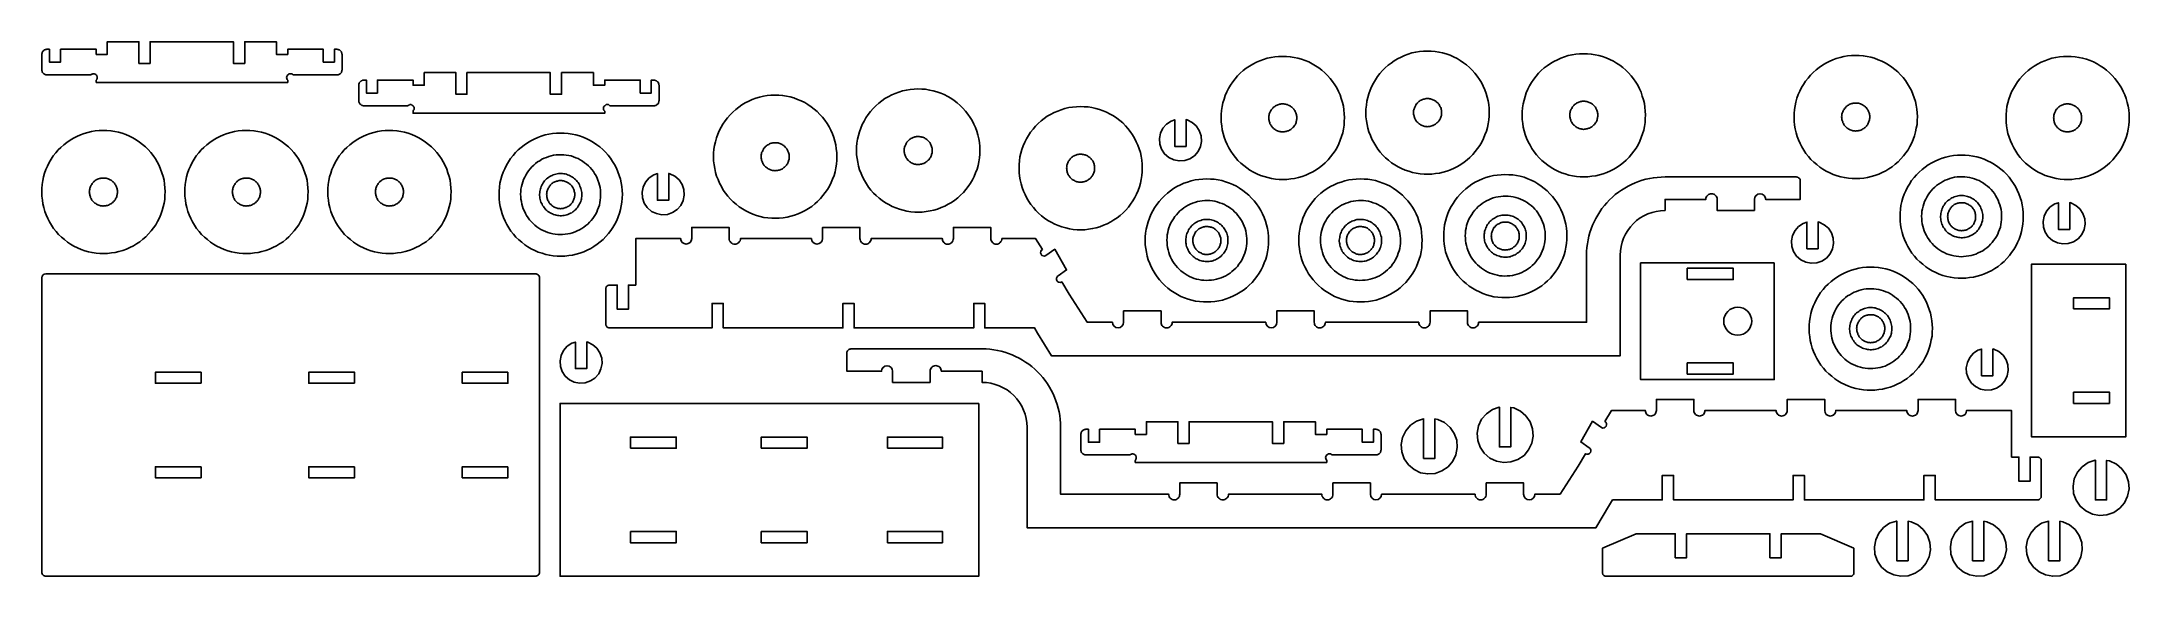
# Model space of a CAD drawing. Extents: x 18 to 1201, y 18 to 321.
import ezdxf

# ---------------------------------------------------------------- set-up
doc = ezdxf.new("R2010")
doc.units = 0
doc.header["$MEASUREMENT"] = 0
for name, color, linetype in [('EXT', 1, 'CONTINUOUS'), ('INT', 150, 'CONTINUOUS'), ('POCKET_1_1MM', 105, 'CONTINUOUS')]:
    doc.layers.add(name, color=color, linetype=linetype)

msp = doc.modelspace()

# ---------------------------------------------------------------- linework, layer by layer
at = {"layer": 'EXT'}
for points in [[(19.4, 316.5), (19.1, 316.2), (18.9, 315.9), (18.6, 315.6), (18.5, 315.3), (18.4, 314.9), (18.3, 314.5), (18.3, 314.2), (18.3, 305.5), (18.3, 305.1), (18.4, 304.7), (18.5, 304.4), (18.7, 304), (18.9, 303.7), (19.2, 303.4), (19.5, 303.2), (19.8, 303), (20.1, 302.8), (20.5, 302.7), (20.9, 302.6), (21.3, 302.6), (46.1, 302.6), (46.3, 302.8), (46.6, 302.9), (46.8, 303), (47.1, 303.1), (47.3, 303.2), (47.6, 303.2), (47.9, 303.2), (48.1, 303.1), (48.4, 303), (48.6, 302.9), (48.8, 302.8), (49.1, 302.6), (49.2, 302.4), (49.4, 302.1), (49.5, 301.9), (49.6, 301.6), (49.7, 301.3), (49.7, 301.1), (49.7, 300.8), (49.6, 300.5), (49.5, 300.2), (49.4, 300), (49.2, 299.7), (49.1, 299.5), (49.1, 298.3), (157.6, 298.3), (157.6, 299.5), (157.2, 300), (157, 300.5), (156.9, 301.1), (157, 301.6), (157.2, 302.1), (157.6, 302.6), (158, 302.9), (158.5, 303.2), (159.1, 303.2), (159.7, 303.2), (160.2, 302.9), (160.6, 302.6), (185.8, 302.6), (186.2, 302.7), (186.6, 302.8), (186.9, 303), (187.2, 303.2), (187.5, 303.4), (187.8, 303.7), (188, 304), (188.1, 304.4), (188.3, 304.7), (188.3, 305.1), (188.4, 305.5), (188.4, 314.2), (188.3, 314.5), (188.3, 314.9), (188.1, 315.3), (188, 315.6), (187.8, 315.9), (187.5, 316.2), (187.2, 316.5), (186.9, 316.7), (186.6, 316.8), (186.2, 317), (185.8, 317), (185.5, 317.1), (184, 317.1), (184, 309.8), (177.7, 309.8), (177.7, 317.1), (157.6, 317.1), (157.6, 314.2), (151.2, 314.2), (151.2, 321.4), (133.2, 321.4), (133.2, 309.1), (126.8, 309.1), (126.8, 321.4), (79.6, 321.4), (79.6, 309.1), (73.3, 309.1), (73.3, 321.4), (55.4, 321.4), (55.4, 314.2), (49.1, 314.2), (49.1, 317.1), (28.9, 317.1), (28.9, 309.8), (22.6, 309.8), (22.6, 317.1), (21.1, 317.1), (20.8, 317), (20.4, 317), (20, 316.8), (19.7, 316.7)], [(697.4, 252.6), (695.8, 254.1), (694.4, 255.8), (693, 257.5), (691.8, 259.3), (690.7, 261.2), (689.7, 263.2), (688.8, 265.2), (688, 267.2), (687.4, 269.3), (686.9, 271.5), (686.6, 273.6), (686.3, 275.8), (686.3, 278), (686.3, 280.2), (686.5, 282.4), (686.8, 284.6), (687.3, 286.7), (687.9, 288.8), (688.6, 290.9), (689.5, 292.9), (690.5, 294.9), (691.6, 296.7), (692.8, 298.6), (694.2, 300.3), (695.6, 302), (697.1, 303.5), (698.8, 305), (700.5, 306.3), (702.3, 307.6), (704.2, 308.7), (706.2, 309.7), (708.2, 310.6), (710.2, 311.3), (712.3, 312), (714.5, 312.5), (716.6, 312.8), (718.8, 313), (721, 313.1), (723.2, 313), (725.4, 312.9), (727.6, 312.5), (729.7, 312.1), (731.8, 311.5), (733.9, 310.7), (735.9, 309.9), (737.9, 308.9), (739.7, 307.8), (741.6, 306.5), (743.3, 305.2), (745, 303.8), (746.5, 302.2), (748, 300.6), (749.3, 298.9), (750.6, 297), (751.7, 295.2), (752.7, 293.2), (753.6, 291.2), (754.3, 289.1), (755, 287), (755.5, 284.9), (755.8, 282.7), (756, 280.5), (756.1, 278.4), (756, 276.2), (755.9, 274), (755.5, 271.8), (755.1, 269.7), (754.5, 267.6), (753.7, 265.5), (752.9, 263.5), (751.9, 261.5), (750.8, 259.6), (749.5, 257.8), (748.2, 256.1), (746.8, 254.4), (745.2, 252.8), (743.6, 251.4), (741.9, 250), (740, 248.8), (738.2, 247.7), (736.2, 246.7), (734.2, 245.8), (732.1, 245), (730, 244.4), (727.9, 243.9), (725.7, 243.6), (723.5, 243.3), (721.4, 243.3), (719.2, 243.3), (717, 243.5), (714.8, 243.8), (712.7, 244.3), (710.6, 244.9), (708.5, 245.6), (706.5, 246.5), (704.5, 247.5), (702.6, 248.6), (700.8, 249.8), (699.1, 251.2)], [(779.4, 255.6), (777.8, 257.1), (776.4, 258.8), (775, 260.5), (773.8, 262.3), (772.7, 264.2), (771.7, 266.2), (770.8, 268.2), (770, 270.2), (769.4, 272.3), (768.9, 274.5), (768.6, 276.6), (768.3, 278.8), (768.3, 281), (768.3, 283.2), (768.5, 285.4), (768.8, 287.6), (769.3, 289.7), (769.9, 291.8), (770.6, 293.9), (771.5, 295.9), (772.5, 297.9), (773.6, 299.7), (774.8, 301.6), (776.2, 303.3), (777.6, 305), (779.1, 306.5), (780.8, 308), (782.5, 309.3), (784.3, 310.6), (786.2, 311.7), (788.2, 312.7), (790.2, 313.6), (792.2, 314.3), (794.3, 315), (796.5, 315.5), (798.6, 315.8), (800.8, 316), (803, 316.1), (805.2, 316), (807.4, 315.9), (809.6, 315.5), (811.7, 315.1), (813.8, 314.5), (815.9, 313.7), (817.9, 312.9), (819.9, 311.9), (821.7, 310.8), (823.6, 309.5), (825.3, 308.2), (827, 306.8), (828.5, 305.2), (830, 303.6), (831.3, 301.9), (832.6, 300), (833.7, 298.2), (834.7, 296.2), (835.6, 294.2), (836.3, 292.1), (837, 290), (837.5, 287.9), (837.8, 285.7), (838, 283.5), (838.1, 281.4), (838, 279.2), (837.9, 277), (837.5, 274.8), (837.1, 272.7), (836.5, 270.6), (835.7, 268.5), (834.9, 266.5), (833.9, 264.5), (832.8, 262.6), (831.5, 260.8), (830.2, 259.1), (828.8, 257.4), (827.2, 255.8), (825.6, 254.4), (823.9, 253), (822, 251.8), (820.2, 250.7), (818.2, 249.7), (816.2, 248.8), (814.1, 248), (812, 247.4), (809.9, 246.9), (807.7, 246.6), (805.5, 246.3), (803.4, 246.3), (801.2, 246.3), (799, 246.5), (796.8, 246.8), (794.7, 247.3), (792.6, 247.9), (790.5, 248.6), (788.5, 249.5), (786.5, 250.5), (784.6, 251.6), (782.8, 252.8), (781.1, 254.2)], [(867.9, 254.1), (866.3, 255.6), (864.9, 257.3), (863.5, 259), (862.3, 260.8), (861.2, 262.7), (860.2, 264.7), (859.3, 266.7), (858.5, 268.7), (857.9, 270.8), (857.4, 273), (857.1, 275.1), (856.8, 277.3), (856.8, 279.5), (856.8, 281.7), (857, 283.9), (857.3, 286.1), (857.8, 288.2), (858.4, 290.3), (859.1, 292.4), (860, 294.4), (861, 296.4), (862.1, 298.2), (863.3, 300.1), (864.7, 301.8), (866.1, 303.5), (867.6, 305), (869.3, 306.5), (871, 307.8), (872.8, 309.1), (874.7, 310.2), (876.7, 311.2), (878.7, 312.1), (880.7, 312.8), (882.8, 313.5), (885, 314), (887.1, 314.3), (889.3, 314.5), (891.5, 314.6), (893.7, 314.5), (895.9, 314.4), (898.1, 314), (900.2, 313.6), (902.3, 313), (904.4, 312.2), (906.4, 311.4), (908.4, 310.4), (910.2, 309.3), (912.1, 308), (913.8, 306.7), (915.5, 305.3), (917, 303.7), (918.5, 302.1), (919.8, 300.4), (921.1, 298.5), (922.2, 296.7), (923.2, 294.7), (924.1, 292.7), (924.8, 290.6), (925.5, 288.5), (926, 286.4), (926.3, 284.2), (926.5, 282), (926.6, 279.9), (926.5, 277.7), (926.4, 275.5), (926, 273.3), (925.6, 271.2), (925, 269.1), (924.2, 267), (923.4, 265), (922.4, 263), (921.3, 261.1), (920, 259.3), (918.7, 257.6), (917.3, 255.9), (915.7, 254.3), (914.1, 252.9), (912.4, 251.5), (910.5, 250.3), (908.7, 249.2), (906.7, 248.2), (904.7, 247.3), (902.6, 246.5), (900.5, 245.9), (898.4, 245.4), (896.2, 245.1), (894, 244.8), (891.9, 244.8), (889.7, 244.8), (887.5, 245), (885.3, 245.3), (883.2, 245.8), (881.1, 246.4), (879, 247.1), (877, 248), (875, 249), (873.1, 250.1), (871.3, 251.3), (869.6, 252.7)], [(1021.9, 253.1), (1020.3, 254.6), (1018.9, 256.3), (1017.5, 258), (1016.3, 259.8), (1015.2, 261.7), (1014.2, 263.7), (1013.3, 265.7), (1012.5, 267.7), (1011.9, 269.8), (1011.4, 272), (1011.1, 274.1), (1010.8, 276.3), (1010.8, 278.5), (1010.8, 280.7), (1011, 282.9), (1011.3, 285.1), (1011.8, 287.2), (1012.4, 289.3), (1013.1, 291.4), (1014, 293.4), (1015, 295.4), (1016.1, 297.2), (1017.3, 299.1), (1018.7, 300.8), (1020.1, 302.5), (1021.6, 304), (1023.3, 305.5), (1025, 306.8), (1026.8, 308.1), (1028.7, 309.2), (1030.7, 310.2), (1032.7, 311.1), (1034.7, 311.8), (1036.8, 312.5), (1039, 313), (1041.1, 313.3), (1043.3, 313.5), (1045.5, 313.6), (1047.7, 313.5), (1049.9, 313.4), (1052.1, 313), (1054.2, 312.6), (1056.3, 312), (1058.4, 311.2), (1060.4, 310.4), (1062.4, 309.4), (1064.2, 308.3), (1066.1, 307), (1067.8, 305.7), (1069.5, 304.3), (1071, 302.7), (1072.5, 301.1), (1073.8, 299.4), (1075.1, 297.5), (1076.2, 295.7), (1077.2, 293.7), (1078.1, 291.7), (1078.8, 289.6), (1079.5, 287.5), (1080, 285.4), (1080.3, 283.2), (1080.5, 281), (1080.6, 278.9), (1080.5, 276.7), (1080.4, 274.5), (1080, 272.3), (1079.6, 270.2), (1079, 268.1), (1078.2, 266), (1077.4, 264), (1076.4, 262), (1075.3, 260.1), (1074, 258.3), (1072.7, 256.6), (1071.3, 254.9), (1069.7, 253.3), (1068.1, 251.9), (1066.4, 250.5), (1064.5, 249.3), (1062.7, 248.2), (1060.7, 247.2), (1058.7, 246.3), (1056.6, 245.5), (1054.5, 244.9), (1052.4, 244.4), (1050.2, 244.1), (1048, 243.8), (1045.9, 243.8), (1043.7, 243.8), (1041.5, 244), (1039.3, 244.3), (1037.2, 244.8), (1035.1, 245.4), (1033, 246.1), (1031, 247), (1029, 248), (1027.1, 249.1), (1025.3, 250.3), (1023.6, 251.7)], [(1141.9, 252.6), (1140.3, 254.1), (1138.9, 255.8), (1137.5, 257.5), (1136.3, 259.3), (1135.2, 261.2), (1134.2, 263.2), (1133.3, 265.2), (1132.5, 267.2), (1131.9, 269.3), (1131.4, 271.5), (1131.1, 273.6), (1130.8, 275.8), (1130.8, 278), (1130.8, 280.2), (1131, 282.4), (1131.3, 284.6), (1131.8, 286.7), (1132.4, 288.8), (1133.1, 290.9), (1134, 292.9), (1135, 294.9), (1136.1, 296.7), (1137.3, 298.6), (1138.7, 300.3), (1140.1, 302), (1141.6, 303.5), (1143.3, 305), (1145, 306.3), (1146.8, 307.6), (1148.7, 308.7), (1150.7, 309.7), (1152.7, 310.6), (1154.7, 311.3), (1156.8, 312), (1159, 312.5), (1161.1, 312.8), (1163.3, 313), (1165.5, 313.1), (1167.7, 313), (1169.9, 312.9), (1172.1, 312.5), (1174.2, 312.1), (1176.3, 311.5), (1178.4, 310.7), (1180.4, 309.9), (1182.4, 308.9), (1184.2, 307.8), (1186.1, 306.5), (1187.8, 305.2), (1189.5, 303.8), (1191, 302.2), (1192.5, 300.6), (1193.8, 298.9), (1195.1, 297), (1196.2, 295.2), (1197.2, 293.2), (1198.1, 291.2), (1198.8, 289.1), (1199.5, 287), (1200, 284.9), (1200.3, 282.7), (1200.5, 280.5), (1200.6, 278.4), (1200.5, 276.2), (1200.4, 274), (1200, 271.8), (1199.6, 269.7), (1199, 267.6), (1198.2, 265.5), (1197.4, 263.5), (1196.4, 261.5), (1195.3, 259.6), (1194, 257.8), (1192.7, 256.1), (1191.3, 254.4), (1189.7, 252.8), (1188.1, 251.4), (1186.4, 250), (1184.5, 248.8), (1182.7, 247.7), (1180.7, 246.7), (1178.7, 245.8), (1176.6, 245), (1174.5, 244.4), (1172.4, 243.9), (1170.2, 243.6), (1168, 243.3), (1165.9, 243.3), (1163.7, 243.3), (1161.5, 243.5), (1159.3, 243.8), (1157.2, 244.3), (1155.1, 244.9), (1153, 245.6), (1151, 246.5), (1149, 247.5), (1147.1, 248.6), (1145.3, 249.8), (1143.6, 251.2)], [(198.9, 299), (198.6, 298.7), (198.4, 298.4), (198.1, 298.1), (198, 297.8), (197.9, 297.4), (197.8, 297), (197.8, 296.7), (197.8, 288), (197.8, 287.6), (197.9, 287.2), (198, 286.9), (198.2, 286.5), (198.4, 286.2), (198.7, 285.9), (199, 285.7), (199.3, 285.5), (199.6, 285.3), (200, 285.2), (200.4, 285.1), (200.8, 285.1), (225.6, 285.1), (225.8, 285.3), (226.1, 285.4), (226.3, 285.5), (226.6, 285.6), (226.8, 285.7), (227.1, 285.7), (227.4, 285.7), (227.6, 285.6), (227.9, 285.5), (228.1, 285.4), (228.3, 285.3), (228.6, 285.1), (228.7, 284.9), (228.9, 284.6), (229, 284.4), (229.1, 284.1), (229.2, 283.8), (229.2, 283.6), (229.2, 283.3), (229.1, 283), (229, 282.7), (228.9, 282.5), (228.7, 282.2), (228.6, 282), (228.6, 280.8), (337.1, 280.8), (337.1, 282), (336.7, 282.5), (336.5, 283), (336.4, 283.6), (336.5, 284.1), (336.7, 284.6), (337.1, 285.1), (337.5, 285.4), (338, 285.7), (338.6, 285.7), (339.2, 285.7), (339.7, 285.4), (340.1, 285.1), (365.3, 285.1), (365.7, 285.2), (366.1, 285.3), (366.4, 285.5), (366.7, 285.7), (367, 285.9), (367.3, 286.2), (367.5, 286.5), (367.6, 286.9), (367.8, 287.2), (367.8, 287.6), (367.9, 288), (367.9, 296.7), (367.8, 297), (367.8, 297.4), (367.6, 297.8), (367.5, 298.1), (367.3, 298.4), (367, 298.7), (366.7, 299), (366.4, 299.2), (366.1, 299.3), (365.7, 299.5), (365.3, 299.5), (365, 299.6), (363.5, 299.6), (363.5, 292.3), (357.2, 292.3), (357.2, 299.6), (337.1, 299.6), (337.1, 296.7), (330.7, 296.7), (330.7, 303.9), (312.7, 303.9), (312.7, 291.6), (306.3, 291.6), (306.3, 303.9), (259.1, 303.9), (259.1, 291.6), (252.8, 291.6), (252.8, 303.9), (234.9, 303.9), (234.9, 296.7), (228.6, 296.7), (228.6, 299.6), (208.4, 299.6), (208.4, 292.3), (202.1, 292.3), (202.1, 299.6), (200.6, 299.6), (200.3, 299.5), (199.9, 299.5), (199.5, 299.3), (199.2, 299.2)], [(409.9, 230.6), (408.3, 232.1), (406.9, 233.8), (405.5, 235.5), (404.3, 237.3), (403.2, 239.2), (402.2, 241.2), (401.3, 243.2), (400.5, 245.2), (399.9, 247.3), (399.4, 249.5), (399.1, 251.6), (398.8, 253.8), (398.8, 256), (398.8, 258.2), (399, 260.4), (399.3, 262.6), (399.8, 264.7), (400.4, 266.8), (401.1, 268.9), (402, 270.9), (403, 272.9), (404.1, 274.7), (405.3, 276.6), (406.7, 278.3), (408.1, 280), (409.6, 281.5), (411.3, 283), (413, 284.3), (414.8, 285.6), (416.7, 286.7), (418.7, 287.7), (420.7, 288.6), (422.7, 289.3), (424.8, 290), (427, 290.5), (429.1, 290.8), (431.3, 291), (433.5, 291.1), (435.7, 291), (437.9, 290.9), (440.1, 290.5), (442.2, 290.1), (444.3, 289.5), (446.4, 288.7), (448.4, 287.9), (450.4, 286.9), (452.2, 285.8), (454.1, 284.5), (455.8, 283.2), (457.5, 281.8), (459, 280.2), (460.5, 278.6), (461.8, 276.9), (463.1, 275), (464.2, 273.2), (465.2, 271.2), (466.1, 269.2), (466.8, 267.1), (467.5, 265), (468, 262.9), (468.3, 260.7), (468.5, 258.5), (468.6, 256.4), (468.5, 254.2), (468.4, 252), (468, 249.8), (467.6, 247.7), (467, 245.6), (466.2, 243.5), (465.4, 241.5), (464.4, 239.5), (463.3, 237.6), (462, 235.8), (460.7, 234.1), (459.3, 232.4), (457.7, 230.8), (456.1, 229.4), (454.4, 228), (452.5, 226.8), (450.7, 225.7), (448.7, 224.7), (446.7, 223.8), (444.6, 223), (442.5, 222.4), (440.4, 221.9), (438.2, 221.6), (436, 221.3), (433.9, 221.3), (431.7, 221.3), (429.5, 221.5), (427.3, 221.8), (425.2, 222.3), (423.1, 222.9), (421, 223.6), (419, 224.5), (417, 225.5), (415.1, 226.6), (413.3, 227.8), (411.6, 229.2)], [(490.9, 234.1), (489.3, 235.6), (487.9, 237.3), (486.5, 239), (485.3, 240.8), (484.2, 242.7), (483.2, 244.7), (482.3, 246.7), (481.5, 248.7), (480.9, 250.8), (480.4, 253), (480.1, 255.1), (479.8, 257.3), (479.8, 259.5), (479.8, 261.7), (480, 263.9), (480.3, 266.1), (480.8, 268.2), (481.4, 270.3), (482.1, 272.4), (483, 274.4), (484, 276.4), (485.1, 278.2), (486.3, 280.1), (487.7, 281.8), (489.1, 283.5), (490.6, 285), (492.3, 286.5), (494, 287.8), (495.8, 289.1), (497.7, 290.2), (499.7, 291.2), (501.7, 292.1), (503.7, 292.8), (505.8, 293.5), (508, 294), (510.1, 294.3), (512.3, 294.5), (514.5, 294.6), (516.7, 294.5), (518.9, 294.4), (521.1, 294), (523.2, 293.6), (525.3, 293), (527.4, 292.2), (529.4, 291.4), (531.4, 290.4), (533.2, 289.3), (535.1, 288), (536.8, 286.7), (538.5, 285.3), (540, 283.7), (541.5, 282.1), (542.8, 280.4), (544.1, 278.5), (545.2, 276.7), (546.2, 274.7), (547.1, 272.7), (547.8, 270.6), (548.5, 268.5), (549, 266.4), (549.3, 264.2), (549.5, 262), (549.6, 259.9), (549.5, 257.7), (549.4, 255.5), (549, 253.3), (548.6, 251.2), (548, 249.1), (547.2, 247), (546.4, 245), (545.4, 243), (544.3, 241.1), (543, 239.3), (541.7, 237.6), (540.3, 235.9), (538.7, 234.3), (537.1, 232.9), (535.4, 231.5), (533.5, 230.3), (531.7, 229.2), (529.7, 228.2), (527.7, 227.3), (525.6, 226.5), (523.5, 225.9), (521.4, 225.4), (519.2, 225.1), (517, 224.8), (514.9, 224.8), (512.7, 224.8), (510.5, 225), (508.3, 225.3), (506.2, 225.8), (504.1, 226.4), (502, 227.1), (500, 228), (498, 229), (496.1, 230.1), (494.3, 231.3), (492.6, 232.7)], [(582.9, 224.1), (581.3, 225.6), (579.9, 227.3), (578.5, 229), (577.3, 230.8), (576.2, 232.7), (575.2, 234.7), (574.3, 236.7), (573.5, 238.7), (572.9, 240.8), (572.4, 243), (572.1, 245.1), (571.8, 247.3), (571.8, 249.5), (571.8, 251.7), (572, 253.9), (572.3, 256.1), (572.8, 258.2), (573.4, 260.3), (574.1, 262.4), (575, 264.4), (576, 266.4), (577.1, 268.2), (578.3, 270.1), (579.7, 271.8), (581.1, 273.5), (582.6, 275), (584.3, 276.5), (586, 277.8), (587.8, 279.1), (589.7, 280.2), (591.7, 281.2), (593.7, 282.1), (595.7, 282.8), (597.8, 283.5), (600, 284), (602.1, 284.3), (604.3, 284.5), (606.5, 284.6), (608.7, 284.5), (610.9, 284.4), (613.1, 284), (615.2, 283.6), (617.3, 283), (619.4, 282.2), (621.4, 281.4), (623.4, 280.4), (625.2, 279.3), (627.1, 278), (628.8, 276.7), (630.5, 275.3), (632, 273.7), (633.5, 272.1), (634.8, 270.4), (636.1, 268.5), (637.2, 266.7), (638.2, 264.7), (639.1, 262.7), (639.8, 260.6), (640.5, 258.5), (641, 256.4), (641.3, 254.2), (641.5, 252), (641.6, 249.9), (641.5, 247.7), (641.4, 245.5), (641, 243.3), (640.6, 241.2), (640, 239.1), (639.2, 237), (638.4, 235), (637.4, 233), (636.3, 231.1), (635, 229.3), (633.7, 227.6), (632.3, 225.9), (630.7, 224.3), (629.1, 222.9), (627.4, 221.5), (625.5, 220.3), (623.7, 219.2), (621.7, 218.2), (619.7, 217.3), (617.6, 216.5), (615.5, 215.9), (613.4, 215.4), (611.2, 215.1), (609, 214.8), (606.9, 214.8), (604.7, 214.8), (602.5, 215), (600.3, 215.3), (598.2, 215.8), (596.1, 216.4), (594, 217.1), (592, 218), (590, 219), (588.1, 220.1), (586.3, 221.3), (584.6, 222.7)], [(671.1, 256.7), (668.5, 255), (665.6, 254), (662.4, 253.8), (659.4, 254.4), (656.6, 255.7), (654.2, 257.8), (652.5, 260.4), (651.5, 263.3), (651.3, 266.5), (651.9, 269.5), (653.3, 272.3), (655.3, 274.7), (657.9, 276.4), (660, 277.1), (660, 262), (666.4, 262), (666.4, 277.2), (667, 277), (669.8, 275.6), (672.2, 273.6), (673.9, 271), (674.9, 268), (675.1, 264.9), (674.5, 261.9), (673.2, 259.1)], [(29.4, 210.6), (27.8, 212.1), (26.4, 213.8), (25, 215.5), (23.8, 217.3), (22.7, 219.2), (21.7, 221.2), (20.8, 223.2), (20, 225.2), (19.4, 227.3), (18.9, 229.5), (18.6, 231.6), (18.3, 233.8), (18.3, 236), (18.3, 238.2), (18.5, 240.4), (18.8, 242.6), (19.3, 244.7), (19.9, 246.8), (20.6, 248.9), (21.5, 250.9), (22.5, 252.9), (23.6, 254.7), (24.8, 256.6), (26.2, 258.3), (27.6, 260), (29.1, 261.5), (30.8, 263), (32.5, 264.3), (34.3, 265.6), (36.2, 266.7), (38.2, 267.7), (40.2, 268.6), (42.2, 269.3), (44.3, 270), (46.5, 270.5), (48.6, 270.8), (50.8, 271), (53, 271.1), (55.2, 271), (57.4, 270.9), (59.6, 270.5), (61.7, 270.1), (63.8, 269.5), (65.9, 268.7), (67.9, 267.9), (69.9, 266.9), (71.7, 265.8), (73.6, 264.5), (75.3, 263.2), (77, 261.8), (78.5, 260.2), (80, 258.6), (81.3, 256.9), (82.6, 255), (83.7, 253.2), (84.7, 251.2), (85.6, 249.2), (86.3, 247.1), (87, 245), (87.5, 242.9), (87.8, 240.7), (88, 238.5), (88.1, 236.4), (88, 234.2), (87.9, 232), (87.5, 229.8), (87.1, 227.7), (86.5, 225.6), (85.7, 223.5), (84.9, 221.5), (83.9, 219.5), (82.8, 217.6), (81.5, 215.8), (80.2, 214.1), (78.8, 212.4), (77.2, 210.8), (75.6, 209.4), (73.9, 208), (72, 206.8), (70.2, 205.7), (68.2, 204.7), (66.2, 203.8), (64.1, 203), (62, 202.4), (59.9, 201.9), (57.7, 201.6), (55.5, 201.3), (53.4, 201.3), (51.2, 201.3), (49, 201.5), (46.8, 201.8), (44.7, 202.3), (42.6, 202.9), (40.5, 203.6), (38.5, 204.5), (36.5, 205.5), (34.6, 206.6), (32.8, 207.8), (31.1, 209.2)], [(110.4, 210.6), (108.8, 212.1), (107.4, 213.8), (106, 215.5), (104.8, 217.3), (103.7, 219.2), (102.7, 221.2), (101.8, 223.2), (101, 225.2), (100.4, 227.3), (99.9, 229.5), (99.6, 231.6), (99.3, 233.8), (99.3, 236), (99.3, 238.2), (99.5, 240.4), (99.8, 242.6), (100.3, 244.7), (100.9, 246.8), (101.6, 248.9), (102.5, 250.9), (103.5, 252.9), (104.6, 254.7), (105.8, 256.6), (107.2, 258.3), (108.6, 260), (110.1, 261.5), (111.8, 263), (113.5, 264.3), (115.3, 265.6), (117.2, 266.7), (119.2, 267.7), (121.2, 268.6), (123.2, 269.3), (125.3, 270), (127.5, 270.5), (129.6, 270.8), (131.8, 271), (134, 271.1), (136.2, 271), (138.4, 270.9), (140.6, 270.5), (142.7, 270.1), (144.8, 269.5), (146.9, 268.7), (148.9, 267.9), (150.9, 266.9), (152.7, 265.8), (154.6, 264.5), (156.3, 263.2), (158, 261.8), (159.5, 260.2), (161, 258.6), (162.3, 256.9), (163.6, 255), (164.7, 253.2), (165.7, 251.2), (166.6, 249.2), (167.3, 247.1), (168, 245), (168.5, 242.9), (168.8, 240.7), (169, 238.5), (169.1, 236.4), (169, 234.2), (168.9, 232), (168.5, 229.8), (168.1, 227.7), (167.5, 225.6), (166.7, 223.5), (165.9, 221.5), (164.9, 219.5), (163.8, 217.6), (162.5, 215.8), (161.2, 214.1), (159.8, 212.4), (158.2, 210.8), (156.6, 209.4), (154.9, 208), (153, 206.8), (151.2, 205.7), (149.2, 204.7), (147.2, 203.8), (145.1, 203), (143, 202.4), (140.9, 201.9), (138.7, 201.6), (136.5, 201.3), (134.4, 201.3), (132.2, 201.3), (130, 201.5), (127.8, 201.8), (125.7, 202.3), (123.6, 202.9), (121.5, 203.6), (119.5, 204.5), (117.5, 205.5), (115.6, 206.6), (113.8, 207.8), (112.1, 209.2)], [(191.4, 210.6), (189.8, 212.1), (188.4, 213.8), (187, 215.5), (185.8, 217.3), (184.7, 219.2), (183.7, 221.2), (182.8, 223.2), (182, 225.2), (181.4, 227.3), (180.9, 229.5), (180.6, 231.6), (180.3, 233.8), (180.3, 236), (180.3, 238.2), (180.5, 240.4), (180.8, 242.6), (181.3, 244.7), (181.9, 246.8), (182.6, 248.9), (183.5, 250.9), (184.5, 252.9), (185.6, 254.7), (186.8, 256.6), (188.2, 258.3), (189.6, 260), (191.1, 261.5), (192.8, 263), (194.5, 264.3), (196.3, 265.6), (198.2, 266.7), (200.2, 267.7), (202.2, 268.6), (204.2, 269.3), (206.3, 270), (208.5, 270.5), (210.6, 270.8), (212.8, 271), (215, 271.1), (217.2, 271), (219.4, 270.9), (221.6, 270.5), (223.7, 270.1), (225.8, 269.5), (227.9, 268.7), (229.9, 267.9), (231.9, 266.9), (233.7, 265.8), (235.6, 264.5), (237.3, 263.2), (239, 261.8), (240.5, 260.2), (242, 258.6), (243.3, 256.9), (244.6, 255), (245.7, 253.2), (246.7, 251.2), (247.6, 249.2), (248.3, 247.1), (249, 245), (249.5, 242.9), (249.8, 240.7), (250, 238.5), (250.1, 236.4), (250, 234.2), (249.9, 232), (249.5, 229.8), (249.1, 227.7), (248.5, 225.6), (247.7, 223.5), (246.9, 221.5), (245.9, 219.5), (244.8, 217.6), (243.5, 215.8), (242.2, 214.1), (240.8, 212.4), (239.2, 210.8), (237.6, 209.4), (235.9, 208), (234, 206.8), (232.2, 205.7), (230.2, 204.7), (228.2, 203.8), (226.1, 203), (224, 202.4), (221.9, 201.9), (219.7, 201.6), (217.5, 201.3), (215.4, 201.3), (213.2, 201.3), (211, 201.5), (208.8, 201.8), (206.7, 202.3), (204.6, 202.9), (202.5, 203.6), (200.5, 204.5), (198.5, 205.5), (196.6, 206.6), (194.8, 207.8), (193.1, 209.2)], [(288.4, 209.1), (286.8, 210.6), (285.4, 212.3), (284, 214), (282.8, 215.8), (281.7, 217.7), (280.7, 219.7), (279.8, 221.7), (279, 223.7), (278.4, 225.8), (277.9, 228), (277.6, 230.1), (277.3, 232.3), (277.3, 234.5), (277.3, 236.7), (277.5, 238.9), (277.8, 241.1), (278.3, 243.2), (278.9, 245.3), (279.6, 247.4), (280.5, 249.4), (281.5, 251.4), (282.6, 253.2), (283.8, 255.1), (285.2, 256.8), (286.6, 258.5), (288.1, 260), (289.8, 261.5), (291.5, 262.8), (293.3, 264.1), (295.2, 265.2), (297.2, 266.2), (299.2, 267.1), (301.2, 267.8), (303.3, 268.5), (305.5, 269), (307.6, 269.3), (309.8, 269.5), (312, 269.6), (314.2, 269.5), (316.4, 269.4), (318.6, 269), (320.7, 268.6), (322.8, 268), (324.9, 267.2), (326.9, 266.4), (328.9, 265.4), (330.7, 264.3), (332.6, 263), (334.3, 261.7), (336, 260.3), (337.5, 258.7), (339, 257.1), (340.3, 255.4), (341.6, 253.5), (342.7, 251.7), (343.7, 249.7), (344.6, 247.7), (345.3, 245.6), (346, 243.5), (346.5, 241.4), (346.8, 239.2), (347, 237), (347.1, 234.9), (347, 232.7), (346.9, 230.5), (346.5, 228.3), (346.1, 226.2), (345.5, 224.1), (344.7, 222), (343.9, 220), (342.9, 218), (341.8, 216.1), (340.5, 214.3), (339.2, 212.6), (337.8, 210.9), (336.2, 209.3), (334.6, 207.9), (332.9, 206.5), (331, 205.3), (329.2, 204.2), (327.2, 203.2), (325.2, 202.3), (323.1, 201.5), (321, 200.9), (318.9, 200.4), (316.7, 200.1), (314.5, 199.8), (312.4, 199.8), (310.2, 199.8), (308, 200), (305.8, 200.3), (303.7, 200.8), (301.6, 201.4), (299.5, 202.1), (297.5, 203), (295.5, 204), (293.6, 205.1), (291.8, 206.3), (290.1, 207.7)], [(1081.9, 196.6), (1080.3, 198.1), (1078.9, 199.8), (1077.5, 201.5), (1076.3, 203.3), (1075.2, 205.2), (1074.2, 207.2), (1073.3, 209.2), (1072.5, 211.2), (1071.9, 213.3), (1071.4, 215.5), (1071.1, 217.6), (1070.8, 219.8), (1070.8, 222), (1070.8, 224.2), (1071, 226.4), (1071.3, 228.6), (1071.8, 230.7), (1072.4, 232.8), (1073.1, 234.9), (1074, 236.9), (1075, 238.9), (1076.1, 240.7), (1077.3, 242.6), (1078.7, 244.3), (1080.1, 246), (1081.6, 247.5), (1083.3, 249), (1085, 250.3), (1086.8, 251.6), (1088.7, 252.7), (1090.7, 253.7), (1092.7, 254.6), (1094.7, 255.3), (1096.8, 256), (1099, 256.5), (1101.1, 256.8), (1103.3, 257), (1105.5, 257.1), (1107.7, 257), (1109.9, 256.9), (1112.1, 256.5), (1114.2, 256.1), (1116.3, 255.5), (1118.4, 254.7), (1120.4, 253.9), (1122.4, 252.9), (1124.2, 251.8), (1126.1, 250.5), (1127.8, 249.2), (1129.5, 247.8), (1131, 246.2), (1132.5, 244.6), (1133.8, 242.9), (1135.1, 241), (1136.2, 239.2), (1137.2, 237.2), (1138.1, 235.2), (1138.8, 233.1), (1139.5, 231), (1140, 228.9), (1140.3, 226.7), (1140.5, 224.5), (1140.6, 222.4), (1140.5, 220.2), (1140.4, 218), (1140, 215.8), (1139.6, 213.7), (1139, 211.6), (1138.2, 209.5), (1137.4, 207.5), (1136.4, 205.5), (1135.3, 203.6), (1134, 201.8), (1132.7, 200.1), (1131.3, 198.4), (1129.7, 196.8), (1128.1, 195.4), (1126.4, 194), (1124.5, 192.8), (1122.7, 191.7), (1120.7, 190.7), (1118.7, 189.8), (1116.6, 189), (1114.5, 188.4), (1112.4, 187.9), (1110.2, 187.6), (1108, 187.3), (1105.9, 187.3), (1103.7, 187.3), (1101.5, 187.5), (1099.3, 187.8), (1097.2, 188.3), (1095.1, 188.9), (1093, 189.6), (1091, 190.5), (1089, 191.5), (1087.1, 192.6), (1085.3, 193.8), (1083.6, 195.2)], [(378.1, 226.2), (375.5, 224.5), (372.6, 223.5), (369.4, 223.3), (366.4, 223.9), (363.6, 225.2), (361.2, 227.3), (359.5, 229.9), (358.5, 232.8), (358.3, 236), (358.9, 239), (360.3, 241.8), (362.3, 244.2), (364.9, 245.9), (367, 246.6), (367, 231.5), (373.4, 231.5), (373.4, 246.7), (374, 246.5), (376.8, 245.1), (379.2, 243.1), (380.9, 240.5), (381.9, 237.5), (382.1, 234.4), (381.5, 231.4), (380.2, 228.6)], [(654.4, 183.1), (652.8, 184.6), (651.4, 186.3), (650, 188), (648.8, 189.8), (647.7, 191.7), (646.7, 193.7), (645.8, 195.7), (645, 197.7), (644.4, 199.8), (643.9, 202), (643.6, 204.1), (643.3, 206.3), (643.3, 208.5), (643.3, 210.7), (643.5, 212.9), (643.8, 215.1), (644.3, 217.2), (644.9, 219.3), (645.6, 221.4), (646.5, 223.4), (647.5, 225.4), (648.6, 227.2), (649.8, 229.1), (651.2, 230.8), (652.6, 232.5), (654.1, 234), (655.8, 235.5), (657.5, 236.8), (659.3, 238.1), (661.2, 239.2), (663.2, 240.2), (665.2, 241.1), (667.2, 241.8), (669.3, 242.5), (671.5, 243), (673.6, 243.3), (675.8, 243.5), (678, 243.6), (680.2, 243.5), (682.4, 243.4), (684.6, 243), (686.7, 242.6), (688.8, 242), (690.9, 241.2), (692.9, 240.4), (694.9, 239.4), (696.7, 238.3), (698.6, 237), (700.3, 235.7), (702, 234.3), (703.5, 232.7), (705, 231.1), (706.3, 229.4), (707.6, 227.5), (708.7, 225.7), (709.7, 223.7), (710.6, 221.7), (711.3, 219.6), (712, 217.5), (712.5, 215.4), (712.8, 213.2), (713, 211), (713.1, 208.9), (713, 206.7), (712.9, 204.5), (712.5, 202.3), (712.1, 200.2), (711.5, 198.1), (710.7, 196), (709.9, 194), (708.9, 192), (707.8, 190.1), (706.5, 188.3), (705.2, 186.6), (703.8, 184.9), (702.2, 183.3), (700.6, 181.9), (698.9, 180.5), (697, 179.3), (695.2, 178.2), (693.2, 177.2), (691.2, 176.3), (689.1, 175.5), (687, 174.9), (684.9, 174.4), (682.7, 174.1), (680.5, 173.8), (678.4, 173.8), (676.2, 173.8), (674, 174), (671.8, 174.3), (669.7, 174.8), (667.6, 175.4), (665.5, 176.1), (663.5, 177), (661.5, 178), (659.6, 179.1), (657.8, 180.3), (656.1, 181.7)], [(741.4, 183.1), (739.8, 184.6), (738.4, 186.3), (737, 188), (735.8, 189.8), (734.7, 191.7), (733.7, 193.7), (732.8, 195.7), (732, 197.7), (731.4, 199.8), (730.9, 202), (730.6, 204.1), (730.3, 206.3), (730.3, 208.5), (730.3, 210.7), (730.5, 212.9), (730.8, 215.1), (731.3, 217.2), (731.9, 219.3), (732.6, 221.4), (733.5, 223.4), (734.5, 225.4), (735.6, 227.2), (736.8, 229.1), (738.2, 230.8), (739.6, 232.5), (741.1, 234), (742.8, 235.5), (744.5, 236.8), (746.3, 238.1), (748.2, 239.2), (750.2, 240.2), (752.2, 241.1), (754.2, 241.8), (756.3, 242.5), (758.5, 243), (760.6, 243.3), (762.8, 243.5), (765, 243.6), (767.2, 243.5), (769.4, 243.4), (771.6, 243), (773.7, 242.6), (775.8, 242), (777.9, 241.2), (779.9, 240.4), (781.9, 239.4), (783.7, 238.3), (785.6, 237), (787.3, 235.7), (789, 234.3), (790.5, 232.7), (792, 231.1), (793.3, 229.4), (794.6, 227.5), (795.7, 225.7), (796.7, 223.7), (797.6, 221.7), (798.3, 219.6), (799, 217.5), (799.5, 215.4), (799.8, 213.2), (800, 211), (800.1, 208.9), (800, 206.7), (799.9, 204.5), (799.5, 202.3), (799.1, 200.2), (798.5, 198.1), (797.7, 196), (796.9, 194), (795.9, 192), (794.8, 190.1), (793.5, 188.3), (792.2, 186.6), (790.8, 184.9), (789.2, 183.3), (787.6, 181.9), (785.9, 180.5), (784, 179.3), (782.2, 178.2), (780.2, 177.2), (778.2, 176.3), (776.1, 175.5), (774, 174.9), (771.9, 174.4), (769.7, 174.1), (767.5, 173.8), (765.4, 173.8), (763.2, 173.8), (761, 174), (758.8, 174.3), (756.7, 174.8), (754.6, 175.4), (752.5, 176.1), (750.5, 177), (748.5, 178), (746.6, 179.1), (744.8, 180.3), (743.1, 181.7)], [(823.4, 185.6), (821.8, 187.1), (820.4, 188.8), (819, 190.5), (817.8, 192.3), (816.7, 194.2), (815.7, 196.2), (814.8, 198.2), (814, 200.2), (813.4, 202.3), (812.9, 204.5), (812.6, 206.6), (812.3, 208.8), (812.3, 211), (812.3, 213.2), (812.5, 215.4), (812.8, 217.6), (813.3, 219.7), (813.9, 221.8), (814.6, 223.9), (815.5, 225.9), (816.5, 227.9), (817.6, 229.7), (818.8, 231.6), (820.2, 233.3), (821.6, 235), (823.1, 236.5), (824.8, 238), (826.5, 239.3), (828.3, 240.6), (830.2, 241.7), (832.2, 242.7), (834.2, 243.6), (836.2, 244.3), (838.3, 245), (840.5, 245.5), (842.6, 245.8), (844.8, 246), (847, 246.1), (849.2, 246), (851.4, 245.9), (853.6, 245.5), (855.7, 245.1), (857.8, 244.5), (859.9, 243.7), (861.9, 242.9), (863.9, 241.9), (865.7, 240.8), (867.6, 239.5), (869.3, 238.2), (871, 236.8), (872.5, 235.2), (874, 233.6), (875.3, 231.9), (876.6, 230), (877.7, 228.2), (878.7, 226.2), (879.6, 224.2), (880.3, 222.1), (881, 220), (881.5, 217.9), (881.8, 215.7), (882, 213.5), (882.1, 211.4), (882, 209.2), (881.9, 207), (881.5, 204.8), (881.1, 202.7), (880.5, 200.6), (879.7, 198.5), (878.9, 196.5), (877.9, 194.5), (876.8, 192.6), (875.5, 190.8), (874.2, 189.1), (872.8, 187.4), (871.2, 185.8), (869.6, 184.4), (867.9, 183), (866, 181.8), (864.2, 180.7), (862.2, 179.7), (860.2, 178.8), (858.1, 178), (856, 177.4), (853.9, 176.9), (851.7, 176.6), (849.5, 176.3), (847.4, 176.3), (845.2, 176.3), (843, 176.5), (840.8, 176.8), (838.7, 177.3), (836.6, 177.9), (834.5, 178.6), (832.5, 179.5), (830.5, 180.5), (828.6, 181.6), (826.8, 182.8), (825.1, 184.2)], [(1171.6, 209.7), (1169, 208), (1166.1, 207), (1162.9, 206.8), (1159.9, 207.4), (1157.1, 208.7), (1154.7, 210.8), (1153, 213.4), (1152, 216.3), (1151.8, 219.5), (1152.4, 222.5), (1153.8, 225.3), (1155.8, 227.7), (1158.4, 229.4), (1160.5, 230.1), (1160.5, 215), (1166.9, 215), (1166.9, 230.2), (1167.5, 230), (1170.3, 228.6), (1172.7, 226.6), (1174.4, 224), (1175.4, 221), (1175.6, 217.9), (1175, 214.9), (1173.7, 212.1)], [(1029.1, 198.7), (1026.5, 197), (1023.6, 196), (1020.4, 195.8), (1017.4, 196.4), (1014.6, 197.7), (1012.2, 199.8), (1010.5, 202.4), (1009.5, 205.3), (1009.3, 208.5), (1009.9, 211.5), (1011.3, 214.3), (1013.3, 216.7), (1015.9, 218.4), (1018, 219.1), (1018, 204), (1024.4, 204), (1024.4, 219.2), (1025, 219), (1027.8, 217.6), (1030.2, 215.6), (1031.9, 213), (1032.9, 210), (1033.1, 206.9), (1032.5, 203.9), (1031.2, 201.1)], [(999.5, 196), (923.8, 196), (923.8, 129.8), (999.5, 129.8)], [(1030.4, 133.1), (1028.8, 134.6), (1027.4, 136.3), (1026, 138), (1024.8, 139.8), (1023.7, 141.7), (1022.7, 143.7), (1021.8, 145.7), (1021, 147.7), (1020.4, 149.8), (1019.9, 152), (1019.6, 154.1), (1019.3, 156.3), (1019.3, 158.5), (1019.3, 160.7), (1019.5, 162.9), (1019.8, 165.1), (1020.3, 167.2), (1020.9, 169.3), (1021.6, 171.4), (1022.5, 173.4), (1023.5, 175.4), (1024.6, 177.2), (1025.8, 179.1), (1027.2, 180.8), (1028.6, 182.5), (1030.1, 184), (1031.8, 185.5), (1033.5, 186.8), (1035.3, 188.1), (1037.2, 189.2), (1039.2, 190.2), (1041.2, 191.1), (1043.2, 191.8), (1045.3, 192.5), (1047.5, 193), (1049.6, 193.3), (1051.8, 193.5), (1054, 193.6), (1056.2, 193.5), (1058.4, 193.4), (1060.6, 193), (1062.7, 192.6), (1064.8, 192), (1066.9, 191.2), (1068.9, 190.4), (1070.9, 189.4), (1072.7, 188.3), (1074.6, 187), (1076.3, 185.7), (1078, 184.3), (1079.5, 182.7), (1081, 181.1), (1082.3, 179.4), (1083.6, 177.5), (1084.7, 175.7), (1085.7, 173.7), (1086.6, 171.7), (1087.3, 169.6), (1088, 167.5), (1088.5, 165.4), (1088.8, 163.2), (1089, 161), (1089.1, 158.9), (1089, 156.7), (1088.9, 154.5), (1088.5, 152.3), (1088.1, 150.2), (1087.5, 148.1), (1086.7, 146), (1085.9, 144), (1084.9, 142), (1083.8, 140.1), (1082.5, 138.3), (1081.2, 136.6), (1079.8, 134.9), (1078.2, 133.3), (1076.6, 131.9), (1074.9, 130.5), (1073, 129.3), (1071.2, 128.2), (1069.2, 127.2), (1067.2, 126.3), (1065.1, 125.5), (1063, 124.9), (1060.9, 124.4), (1058.7, 124.1), (1056.5, 123.8), (1054.4, 123.8), (1052.2, 123.8), (1050, 124), (1047.8, 124.3), (1045.7, 124.8), (1043.6, 125.4), (1041.5, 126.1), (1039.5, 127), (1037.5, 128), (1035.6, 129.1), (1033.8, 130.3), (1032.1, 131.7)], [(1198.6, 195.3), (1145.3, 195.3), (1145.3, 97.3), (1198.6, 97.3)], [(331.6, 130.7), (329, 129), (326.1, 128), (322.9, 127.8), (319.9, 128.4), (317.1, 129.7), (314.7, 131.8), (313, 134.4), (312, 137.3), (311.8, 140.5), (312.4, 143.5), (313.8, 146.3), (315.8, 148.7), (318.4, 150.4), (320.5, 151.1), (320.5, 136), (326.9, 136), (326.9, 151.2), (327.5, 151), (330.3, 149.6), (332.7, 147.6), (334.4, 145), (335.4, 142), (335.6, 138.9), (335, 135.9), (333.7, 133.1)], [(1128.1, 126.7), (1125.5, 125), (1122.6, 124), (1119.4, 123.8), (1116.4, 124.4), (1113.6, 125.8), (1111.2, 127.8), (1109.5, 130.4), (1108.5, 133.4), (1108.3, 136.5), (1108.9, 139.5), (1110.3, 142.3), (1112.3, 144.7), (1114.9, 146.4), (1117, 147.1), (1117, 132), (1123.4, 132), (1123.4, 147.2), (1124, 147), (1126.8, 145.7), (1129.2, 143.6), (1130.9, 141), (1131.9, 138.1), (1132.1, 134.9), (1131.5, 131.9), (1130.2, 129.1)], [(549, 116.3), (311.8, 116.3), (311.8, 18.3), (549, 18.3)], [(814.8, 80.3), (811.3, 78), (807.4, 76.6), (803.3, 76.3), (799.2, 77), (795.5, 78.8), (792.3, 81.5), (790, 84.9), (788.6, 88.8), (788.3, 92.9), (789, 97), (790.8, 100.8), (793.5, 103.9), (796.9, 106.3), (800.8, 107.6), (800.9, 107.6), (800.9, 85.1), (807.3, 85.1), (807.3, 107.5), (809, 107.2), (812.8, 105.4), (815.9, 102.7), (818.3, 99.3), (819.7, 95.4), (820, 91.3), (819.2, 87.2), (817.4, 83.5)], [(857.8, 86.8), (854.3, 84.5), (850.4, 83.1), (846.3, 82.8), (842.2, 83.5), (838.5, 85.3), (835.3, 88), (833, 91.4), (831.6, 95.3), (831.3, 99.4), (832, 103.5), (833.8, 107.3), (836.5, 110.4), (839.9, 112.8), (843.8, 114.1), (843.9, 114.1), (843.9, 91.6), (850.3, 91.6), (850.3, 114), (852, 113.7), (855.8, 111.9), (858.9, 109.2), (861.3, 105.8), (862.7, 101.9), (863, 97.8), (862.2, 93.7), (860.4, 90)], [(607.9, 101), (607.6, 100.7), (607.4, 100.4), (607.1, 100.1), (607, 99.8), (606.9, 99.4), (606.8, 99), (606.8, 98.7), (606.8, 90), (606.8, 89.6), (606.9, 89.2), (607, 88.9), (607.2, 88.5), (607.4, 88.2), (607.7, 87.9), (608, 87.7), (608.3, 87.5), (608.6, 87.3), (609, 87.2), (609.4, 87.1), (609.8, 87.1), (634.6, 87.1), (634.8, 87.3), (635.1, 87.4), (635.3, 87.5), (635.6, 87.6), (635.8, 87.7), (636.1, 87.7), (636.4, 87.7), (636.6, 87.6), (636.9, 87.5), (637.1, 87.4), (637.3, 87.3), (637.6, 87.1), (637.7, 86.9), (637.9, 86.6), (638, 86.4), (638.1, 86.1), (638.2, 85.8), (638.2, 85.6), (638.2, 85.3), (638.1, 85), (638, 84.7), (637.9, 84.5), (637.7, 84.2), (637.6, 84), (637.6, 82.8), (746.1, 82.8), (746.1, 84), (745.7, 84.5), (745.5, 85), (745.4, 85.6), (745.5, 86.1), (745.7, 86.6), (746.1, 87.1), (746.5, 87.4), (747, 87.7), (747.6, 87.7), (748.2, 87.7), (748.7, 87.4), (749.1, 87.1), (774.3, 87.1), (774.7, 87.2), (775.1, 87.3), (775.4, 87.5), (775.7, 87.7), (776, 87.9), (776.3, 88.2), (776.5, 88.5), (776.6, 88.9), (776.8, 89.2), (776.8, 89.6), (776.9, 90), (776.9, 98.7), (776.8, 99), (776.8, 99.4), (776.6, 99.8), (776.5, 100.1), (776.3, 100.4), (776, 100.7), (775.7, 101), (775.4, 101.2), (775.1, 101.3), (774.7, 101.5), (774.3, 101.5), (774, 101.6), (772.5, 101.6), (772.5, 94.3), (766.2, 94.3), (766.2, 101.6), (746.1, 101.6), (746.1, 98.7), (739.7, 98.7), (739.7, 105.9), (721.7, 105.9), (721.7, 93.6), (715.3, 93.6), (715.3, 105.9), (668.1, 105.9), (668.1, 93.6), (661.8, 93.6), (661.8, 105.9), (643.9, 105.9), (643.9, 98.7), (637.6, 98.7), (637.6, 101.6), (617.4, 101.6), (617.4, 94.3), (611.1, 94.3), (611.1, 101.6), (609.6, 101.6), (609.3, 101.5), (608.9, 101.5), (608.5, 101.3), (608.2, 101.2)], [(1195.3, 56.8), (1191.8, 54.5), (1187.9, 53.1), (1183.8, 52.8), (1179.7, 53.5), (1176, 55.3), (1172.8, 58), (1170.5, 61.4), (1169.1, 65.3), (1168.8, 69.4), (1169.5, 73.5), (1171.3, 77.3), (1174, 80.4), (1177.4, 82.8), (1181.3, 84.1), (1181.4, 84.1), (1181.4, 61.6), (1187.8, 61.6), (1187.8, 84), (1189.5, 83.7), (1193.3, 81.9), (1196.4, 79.2), (1198.8, 75.8), (1200.2, 71.9), (1200.5, 67.8), (1199.7, 63.7), (1197.9, 60)], [(1082.8, 22.3), (1079.3, 20), (1075.4, 18.6), (1071.3, 18.3), (1067.2, 19), (1063.5, 20.8), (1060.3, 23.5), (1058, 26.9), (1056.6, 30.8), (1056.3, 34.9), (1057, 39), (1058.8, 42.8), (1061.5, 45.9), (1064.9, 48.3), (1068.8, 49.6), (1068.9, 49.6), (1068.9, 27.1), (1075.3, 27.1), (1075.3, 49.5), (1077, 49.2), (1080.8, 47.4), (1083.9, 44.7), (1086.3, 41.3), (1087.7, 37.4), (1088, 33.3), (1087.2, 29.2), (1085.4, 25.5)], [(1125.8, 22.3), (1122.3, 20), (1118.4, 18.6), (1114.3, 18.3), (1110.2, 19), (1106.5, 20.8), (1103.3, 23.5), (1101, 26.9), (1099.6, 30.8), (1099.3, 34.9), (1100, 39), (1101.8, 42.8), (1104.5, 45.9), (1107.9, 48.3), (1111.8, 49.6), (1111.9, 49.6), (1111.9, 27.1), (1118.3, 27.1), (1118.3, 49.5), (1120, 49.2), (1123.8, 47.4), (1126.9, 44.7), (1129.3, 41.3), (1130.7, 37.4), (1131, 33.3), (1130.2, 29.2), (1128.4, 25.5)], [(1168.8, 22.3), (1165.3, 20), (1161.4, 18.6), (1157.3, 18.3), (1153.2, 19), (1149.5, 20.8), (1146.3, 23.5), (1144, 26.9), (1142.6, 30.8), (1142.3, 34.9), (1143, 39), (1144.8, 42.8), (1147.5, 45.9), (1150.9, 48.3), (1154.8, 49.6), (1154.9, 49.6), (1154.9, 27.1), (1161.3, 27.1), (1161.3, 49.5), (1163, 49.2), (1166.8, 47.4), (1169.9, 44.7), (1172.3, 41.3), (1173.7, 37.4), (1174, 33.3), (1173.2, 29.2), (1171.4, 25.5)], [(1044.7, 34.2), (1044.7, 20.4), (1044.7, 20.1), (1044.7, 19.8), (1044.6, 19.6), (1044.5, 19.3), (1044.3, 19.1), (1044.1, 18.9), (1043.9, 18.7), (1043.7, 18.5), (1043.4, 18.4), (1043.2, 18.3), (1042.9, 18.3), (1042.6, 18.3), (904.4, 18.3), (904.1, 18.3), (903.8, 18.3), (903.6, 18.4), (903.3, 18.5), (903.1, 18.7), (902.9, 18.9), (902.7, 19.1), (902.5, 19.3), (902.4, 19.6), (902.3, 19.8), (902.3, 20.1), (902.3, 20.4), (902.3, 34.2), (921.4, 42.4), (943.5, 42.4), (943.5, 28.8), (949.9, 28.8), (949.9, 42.4), (997.1, 42.4), (997.1, 28.8), (1003.5, 28.8), (1003.5, 42.4), (1025.8, 42.4)]]:
    msp.add_lwpolyline(points, close=True, dxfattribs=at)
for points in [[(354.7, 183.4), (354.7, 209.8), (380.1, 209.8, 1), (386.4, 209.8), (386.4, 216.1), (407.6, 216.1), (407.6, 209.8, 0.414214), (410.8, 206.6, 0.414214), (414, 209.8), (454.2, 209.8, 1), (460.5, 209.8), (460.5, 216.1), (481.7, 216.1), (481.7, 209.8, 0.414214), (484.9, 206.6, 0.414214), (488, 209.8), (528.3, 209.8, 0.414214), (531.4, 206.6, 0.414214), (534.6, 209.8), (534.6, 216.1), (555.8, 216.1), (555.8, 209.8, 0.414214), (558.9, 206.6, 0.414214), (562.1, 209.8), (581.2, 209.8), (581.2, 209.8), (585, 203.6, 1), (587, 200.1), (592, 203.7), (598.7, 192), (593.9, 188.6, 0.414214), (593.2, 185.9, 0.414214), (596, 185.2), (600.2, 178.2), (610.4, 162.3), (624.7, 162.3, 1), (631, 162.3), (631, 168.7), (652.2, 168.7), (652.2, 162.3, 0.414214), (655.4, 159.1, 0.414214), (658.5, 162.3), (690.8, 162.3), (711.5, 162.3, 1), (717.8, 162.3), (717.8, 168.7), (739, 168.7), (739, 162.3, 0.414214), (742.1, 159.1, 0.414214), (745.3, 162.3), (779.1, 162.3), (798.2, 162.3, 0.414214), (801.4, 159.1, 0.414214), (804.6, 162.3), (804.6, 168.7), (825.8, 168.7), (825.8, 162.3, 0.414214), (828.9, 159.1, 0.414214), (832.1, 162.3), (893.2, 162.3), (893.2, 200.3, -0.414214), (937.7, 244.7), (1012, 244.7, -0.414214), (1014.3, 242.3), (1014.3, 232), (994.7, 232, 1), (988.3, 232), (988.3, 225.7), (967.2, 225.7), (967.2, 232, 0.414214), (964, 235.2, 0.414214), (960.8, 232), (937.7, 232), (937.7, 225.7, 0.414214), (912.3, 200.3), (912.3, 143.3), (590.1, 143.3), (582.3, 156.2), (580.6, 159.1), (552.4, 159.1), (552.4, 173), (546.1, 173), (546.1, 159.1), (478.4, 159.1), (478.4, 173), (472, 173), (472, 159.1), (404.3, 159.1), (404.3, 173), (397.9, 173), (397.9, 159.1), (339.9, 159.1), (339.6, 159.1), (339.3, 159.2), (339.1, 159.3), (338.8, 159.4), (338.6, 159.6), (338.4, 159.8), (338.2, 160), (338, 160.2), (337.9, 160.4), (337.8, 160.7), (337.8, 161), (337.8, 161.2), (337.8, 181.3), (337.8, 181.5), (337.8, 181.8), (337.9, 182.1), (338, 182.3), (338.2, 182.5), (338.4, 182.7), (338.6, 182.9), (338.8, 183.1), (339.1, 183.2), (339.3, 183.3), (339.6, 183.3), (339.9, 183.4), (344.2, 183.4), (344.2, 169.7), (350.5, 169.7), (350.5, 183.4)], [(20.6, 18.3), (297.8, 18.3, 0.414214), (300.2, 20.6), (300.2, 187.5, 0.414214), (297.8, 189.8), (20.6, 189.8, 0.414212), (18.3, 187.5), (18.3, 20.6, 0.414214)], [(1133.9, 85.9), (1133.9, 112.3), (1108.5, 112.3, -1), (1102.2, 112.3), (1102.2, 118.6), (1081, 118.6), (1081, 112.3, -0.414214), (1077.8, 109.1, -0.414214), (1074.6, 112.3), (1034.4, 112.3, -1), (1028.1, 112.3), (1028.1, 118.6), (1006.9, 118.6), (1006.9, 112.3, -0.414214), (1003.7, 109.1, -0.414214), (1000.6, 112.3), (960.3, 112.3, -0.414214), (957.2, 109.1, -0.414214), (954, 112.3), (954, 118.6), (932.8, 118.6), (932.8, 112.3, -0.414214), (929.6, 109.1, -0.414214), (926.5, 112.3), (907.4, 112.3), (907.4, 112.3), (903.6, 106.1, -1), (901.6, 102.6), (896.6, 106.2), (889.9, 94.5), (894.7, 91.1, -0.414214), (895.4, 88.4, -0.414214), (892.6, 87.7), (888.4, 80.7), (878.2, 64.8), (863.9, 64.8, -1), (857.6, 64.8), (857.6, 71.2), (836.4, 71.2), (836.4, 64.8, -0.414214), (833.2, 61.6, -0.414214), (830.1, 64.8), (797.8, 64.8), (777.1, 64.8, -1), (770.8, 64.8), (770.8, 71.2), (749.6, 71.2), (749.6, 64.8, -0.414214), (746.4, 61.6, -0.414214), (743.3, 64.8), (709.5, 64.8), (690.4, 64.8, -0.414214), (687.2, 61.6, -0.414214), (684, 64.8), (684, 71.2), (662.8, 71.2), (662.8, 64.8, -0.414214), (659.7, 61.6, -0.414214), (656.5, 64.8), (595.3, 64.8), (595.3, 102.8, 0.414214), (550.9, 147.2), (476.6, 147.2, 0.414214), (474.3, 144.8), (474.3, 134.5), (493.9, 134.5, -1), (500.2, 134.5), (500.2, 128.2), (521.4, 128.2), (521.4, 134.5, -0.414214), (524.6, 137.7, -0.414214), (527.8, 134.5), (550.9, 134.5), (550.9, 128.2, -0.414214), (576.3, 102.8), (576.3, 45.8), (898.5, 45.8), (906.2, 58.7), (908, 61.6), (936.1, 61.6), (936.1, 75.5), (942.5, 75.5), (942.5, 61.6), (1010.2, 61.6), (1010.2, 75.5), (1016.6, 75.5), (1016.6, 61.6), (1084.3, 61.6), (1084.3, 75.5), (1090.7, 75.5), (1090.7, 61.6), (1148.7, 61.6), (1149, 61.6), (1149.3, 61.7), (1149.5, 61.8), (1149.8, 61.9), (1150, 62.1), (1150.2, 62.3), (1150.4, 62.5), (1150.5, 62.7), (1150.7, 62.9), (1150.8, 63.2), (1150.8, 63.5), (1150.8, 63.7), (1150.8, 83.8), (1150.8, 84), (1150.8, 84.3), (1150.7, 84.6), (1150.5, 84.8), (1150.4, 85), (1150.2, 85.2), (1150, 85.4), (1149.8, 85.6), (1149.5, 85.7), (1149.3, 85.8), (1149, 85.8), (1148.7, 85.9), (1144.4, 85.9), (1144.4, 72.2), (1138.1, 72.2), (1138.1, 85.9)]]:
    msp.add_lwpolyline(points, format="xyb", close=True, dxfattribs=at)
at = {"layer": 'INT'}
for points in [[(715, 273.2), (714.7, 273.6), (714.4, 274), (714.2, 274.5), (713.9, 274.9), (713.8, 275.4), (713.6, 275.9), (713.5, 276.3), (713.4, 276.8), (713.3, 277.3), (713.3, 277.8), (713.2, 278.3), (713.3, 278.8), (713.3, 279.3), (713.4, 279.8), (713.5, 280.3), (713.7, 280.8), (713.9, 281.2), (714.1, 281.7), (714.3, 282.1), (714.6, 282.5), (714.8, 283), (715.2, 283.3), (715.5, 283.7), (715.8, 284.1), (716.2, 284.4), (716.6, 284.7), (717, 285), (717.5, 285.2), (717.9, 285.4), (718.4, 285.6), (718.9, 285.8), (719.3, 285.9), (719.8, 286), (720.3, 286.1), (720.8, 286.1), (721.3, 286.1), (721.8, 286.1), (722.3, 286), (722.8, 286), (723.3, 285.8), (723.8, 285.7), (724.2, 285.5), (724.7, 285.3), (725.1, 285.1), (725.5, 284.8), (726, 284.5), (726.3, 284.2), (726.7, 283.9), (727.1, 283.5), (727.4, 283.1), (727.7, 282.7), (728, 282.3), (728.2, 281.9), (728.4, 281.4), (728.6, 281), (728.8, 280.5), (728.9, 280), (729, 279.5), (729.1, 279), (729.1, 278.5), (729.1, 278), (729.1, 277.5), (729, 277.1), (729, 276.6), (728.8, 276.1), (728.7, 275.6), (728.5, 275.1), (728.3, 274.7), (728.1, 274.2), (727.8, 273.8), (727.5, 273.4), (727.2, 273), (726.9, 272.7), (726.5, 272.3), (726.1, 272), (725.7, 271.7), (725.3, 271.4), (724.9, 271.2), (724.4, 270.9), (724, 270.8), (723.5, 270.6), (723, 270.5), (722.5, 270.4), (722, 270.3), (721.5, 270.3), (721, 270.2), (720.5, 270.3), (720.1, 270.3), (719.6, 270.4), (719.1, 270.5), (718.6, 270.7), (718.1, 270.9), (717.7, 271.1), (717.2, 271.3), (716.8, 271.6), (716.4, 271.8), (716, 272.2), (715.7, 272.5), (715.3, 272.8)], [(797, 276.2), (796.7, 276.6), (796.4, 277), (796.2, 277.5), (795.9, 277.9), (795.8, 278.4), (795.6, 278.9), (795.5, 279.3), (795.4, 279.8), (795.3, 280.3), (795.3, 280.8), (795.2, 281.3), (795.3, 281.8), (795.3, 282.3), (795.4, 282.8), (795.5, 283.3), (795.7, 283.8), (795.9, 284.2), (796.1, 284.7), (796.3, 285.1), (796.6, 285.5), (796.8, 286), (797.2, 286.3), (797.5, 286.7), (797.8, 287.1), (798.2, 287.4), (798.6, 287.7), (799, 288), (799.5, 288.2), (799.9, 288.4), (800.4, 288.6), (800.9, 288.8), (801.3, 288.9), (801.8, 289), (802.3, 289.1), (802.8, 289.1), (803.3, 289.1), (803.8, 289.1), (804.3, 289), (804.8, 289), (805.3, 288.8), (805.8, 288.7), (806.2, 288.5), (806.7, 288.3), (807.1, 288.1), (807.5, 287.8), (808, 287.5), (808.3, 287.2), (808.7, 286.9), (809.1, 286.5), (809.4, 286.1), (809.7, 285.7), (810, 285.3), (810.2, 284.9), (810.4, 284.4), (810.6, 284), (810.8, 283.5), (810.9, 283), (811, 282.5), (811.1, 282), (811.1, 281.5), (811.1, 281), (811.1, 280.5), (811, 280.1), (811, 279.6), (810.8, 279.1), (810.7, 278.6), (810.5, 278.1), (810.3, 277.7), (810.1, 277.2), (809.8, 276.8), (809.5, 276.4), (809.2, 276), (808.9, 275.7), (808.5, 275.3), (808.1, 275), (807.7, 274.7), (807.3, 274.4), (806.9, 274.2), (806.4, 273.9), (806, 273.8), (805.5, 273.6), (805, 273.5), (804.5, 273.4), (804, 273.3), (803.5, 273.3), (803, 273.2), (802.5, 273.3), (802.1, 273.3), (801.6, 273.4), (801.1, 273.5), (800.6, 273.7), (800.1, 273.9), (799.7, 274.1), (799.2, 274.3), (798.8, 274.6), (798.4, 274.8), (798, 275.2), (797.7, 275.5), (797.3, 275.8)], [(885.5, 274.7), (885.2, 275.1), (884.9, 275.5), (884.7, 276), (884.4, 276.4), (884.3, 276.9), (884.1, 277.4), (884, 277.8), (883.9, 278.3), (883.8, 278.8), (883.8, 279.3), (883.7, 279.8), (883.8, 280.3), (883.8, 280.8), (883.9, 281.3), (884, 281.8), (884.2, 282.3), (884.4, 282.7), (884.6, 283.2), (884.8, 283.6), (885.1, 284), (885.3, 284.5), (885.7, 284.8), (886, 285.2), (886.3, 285.6), (886.7, 285.9), (887.1, 286.2), (887.5, 286.5), (888, 286.7), (888.4, 286.9), (888.9, 287.1), (889.4, 287.3), (889.8, 287.4), (890.3, 287.5), (890.8, 287.6), (891.3, 287.6), (891.8, 287.6), (892.3, 287.6), (892.8, 287.5), (893.3, 287.5), (893.8, 287.3), (894.3, 287.2), (894.7, 287), (895.2, 286.8), (895.6, 286.6), (896, 286.3), (896.5, 286), (896.8, 285.7), (897.2, 285.4), (897.6, 285), (897.9, 284.6), (898.2, 284.2), (898.5, 283.8), (898.7, 283.4), (898.9, 282.9), (899.1, 282.5), (899.3, 282), (899.4, 281.5), (899.5, 281), (899.6, 280.5), (899.6, 280), (899.6, 279.5), (899.6, 279), (899.5, 278.6), (899.5, 278.1), (899.3, 277.6), (899.2, 277.1), (899, 276.6), (898.8, 276.2), (898.6, 275.7), (898.3, 275.3), (898, 274.9), (897.7, 274.5), (897.4, 274.2), (897, 273.8), (896.6, 273.5), (896.2, 273.2), (895.8, 272.9), (895.4, 272.7), (894.9, 272.4), (894.5, 272.3), (894, 272.1), (893.5, 272), (893, 271.9), (892.5, 271.8), (892, 271.8), (891.5, 271.7), (891, 271.8), (890.6, 271.8), (890.1, 271.9), (889.6, 272), (889.1, 272.2), (888.6, 272.4), (888.2, 272.6), (887.7, 272.8), (887.3, 273.1), (886.9, 273.3), (886.5, 273.7), (886.2, 274), (885.8, 274.3)], [(1039.5, 273.7), (1039.2, 274.1), (1038.9, 274.5), (1038.7, 275), (1038.4, 275.4), (1038.3, 275.9), (1038.1, 276.4), (1038, 276.8), (1037.9, 277.3), (1037.8, 277.8), (1037.8, 278.3), (1037.7, 278.8), (1037.8, 279.3), (1037.8, 279.8), (1037.9, 280.3), (1038, 280.8), (1038.2, 281.3), (1038.4, 281.7), (1038.6, 282.2), (1038.8, 282.6), (1039.1, 283), (1039.3, 283.5), (1039.7, 283.8), (1040, 284.2), (1040.3, 284.6), (1040.7, 284.9), (1041.1, 285.2), (1041.5, 285.5), (1042, 285.7), (1042.4, 285.9), (1042.9, 286.1), (1043.4, 286.3), (1043.8, 286.4), (1044.3, 286.5), (1044.8, 286.6), (1045.3, 286.6), (1045.8, 286.6), (1046.3, 286.6), (1046.8, 286.5), (1047.3, 286.5), (1047.8, 286.3), (1048.3, 286.2), (1048.7, 286), (1049.2, 285.8), (1049.6, 285.6), (1050, 285.3), (1050.5, 285), (1050.8, 284.7), (1051.2, 284.4), (1051.6, 284), (1051.9, 283.6), (1052.2, 283.2), (1052.5, 282.8), (1052.7, 282.4), (1052.9, 281.9), (1053.1, 281.5), (1053.3, 281), (1053.4, 280.5), (1053.5, 280), (1053.6, 279.5), (1053.6, 279), (1053.6, 278.5), (1053.6, 278), (1053.5, 277.6), (1053.5, 277.1), (1053.3, 276.6), (1053.2, 276.1), (1053, 275.6), (1052.8, 275.2), (1052.6, 274.7), (1052.3, 274.3), (1052, 273.9), (1051.7, 273.5), (1051.4, 273.2), (1051, 272.8), (1050.6, 272.5), (1050.2, 272.2), (1049.8, 271.9), (1049.4, 271.7), (1048.9, 271.4), (1048.5, 271.3), (1048, 271.1), (1047.5, 271), (1047, 270.9), (1046.5, 270.8), (1046, 270.8), (1045.5, 270.7), (1045, 270.8), (1044.6, 270.8), (1044.1, 270.9), (1043.6, 271), (1043.1, 271.2), (1042.6, 271.4), (1042.2, 271.6), (1041.7, 271.8), (1041.3, 272.1), (1040.9, 272.3), (1040.5, 272.7), (1040.2, 273), (1039.8, 273.3)], [(1159.5, 273.2), (1159.2, 273.6), (1158.9, 274), (1158.7, 274.5), (1158.4, 274.9), (1158.3, 275.4), (1158.1, 275.9), (1158, 276.3), (1157.9, 276.8), (1157.8, 277.3), (1157.8, 277.8), (1157.7, 278.3), (1157.8, 278.8), (1157.8, 279.3), (1157.9, 279.8), (1158, 280.3), (1158.2, 280.8), (1158.4, 281.2), (1158.6, 281.7), (1158.8, 282.1), (1159.1, 282.5), (1159.3, 283), (1159.7, 283.3), (1160, 283.7), (1160.3, 284.1), (1160.7, 284.4), (1161.1, 284.7), (1161.5, 285), (1162, 285.2), (1162.4, 285.4), (1162.9, 285.6), (1163.4, 285.8), (1163.8, 285.9), (1164.3, 286), (1164.8, 286.1), (1165.3, 286.1), (1165.8, 286.1), (1166.3, 286.1), (1166.8, 286), (1167.3, 286), (1167.8, 285.8), (1168.3, 285.7), (1168.7, 285.5), (1169.2, 285.3), (1169.6, 285.1), (1170, 284.8), (1170.5, 284.5), (1170.8, 284.2), (1171.2, 283.9), (1171.6, 283.5), (1171.9, 283.1), (1172.2, 282.7), (1172.5, 282.3), (1172.7, 281.9), (1172.9, 281.4), (1173.1, 281), (1173.3, 280.5), (1173.4, 280), (1173.5, 279.5), (1173.6, 279), (1173.6, 278.5), (1173.6, 278), (1173.6, 277.5), (1173.5, 277.1), (1173.5, 276.6), (1173.3, 276.1), (1173.2, 275.6), (1173, 275.1), (1172.8, 274.7), (1172.6, 274.2), (1172.3, 273.8), (1172, 273.4), (1171.7, 273), (1171.4, 272.7), (1171, 272.3), (1170.6, 272), (1170.2, 271.7), (1169.8, 271.4), (1169.4, 271.2), (1168.9, 270.9), (1168.5, 270.8), (1168, 270.6), (1167.5, 270.5), (1167, 270.4), (1166.5, 270.3), (1166, 270.3), (1165.5, 270.2), (1165, 270.3), (1164.6, 270.3), (1164.1, 270.4), (1163.6, 270.5), (1163.1, 270.7), (1162.6, 270.9), (1162.2, 271.1), (1161.7, 271.3), (1161.3, 271.6), (1160.9, 271.8), (1160.5, 272.2), (1160.2, 272.5), (1159.8, 272.8)], [(427.5, 251.2), (427.2, 251.6), (426.9, 252), (426.7, 252.5), (426.4, 252.9), (426.3, 253.4), (426.1, 253.9), (426, 254.3), (425.9, 254.8), (425.8, 255.3), (425.8, 255.8), (425.7, 256.3), (425.8, 256.8), (425.8, 257.3), (425.9, 257.8), (426, 258.3), (426.2, 258.8), (426.4, 259.2), (426.6, 259.7), (426.8, 260.1), (427.1, 260.5), (427.3, 261), (427.7, 261.3), (428, 261.7), (428.3, 262.1), (428.7, 262.4), (429.1, 262.7), (429.5, 263), (430, 263.2), (430.4, 263.4), (430.9, 263.6), (431.4, 263.8), (431.8, 263.9), (432.3, 264), (432.8, 264.1), (433.3, 264.1), (433.8, 264.1), (434.3, 264.1), (434.8, 264), (435.3, 264), (435.8, 263.8), (436.3, 263.7), (436.7, 263.5), (437.2, 263.3), (437.6, 263.1), (438, 262.8), (438.5, 262.5), (438.8, 262.2), (439.2, 261.9), (439.6, 261.5), (439.9, 261.1), (440.2, 260.7), (440.5, 260.3), (440.7, 259.9), (440.9, 259.4), (441.1, 259), (441.3, 258.5), (441.4, 258), (441.5, 257.5), (441.6, 257), (441.6, 256.5), (441.6, 256), (441.6, 255.5), (441.5, 255.1), (441.5, 254.6), (441.3, 254.1), (441.2, 253.6), (441, 253.1), (440.8, 252.7), (440.6, 252.2), (440.3, 251.8), (440, 251.4), (439.7, 251), (439.4, 250.7), (439, 250.3), (438.6, 250), (438.2, 249.7), (437.8, 249.4), (437.4, 249.2), (436.9, 248.9), (436.5, 248.8), (436, 248.6), (435.5, 248.5), (435, 248.4), (434.5, 248.3), (434, 248.3), (433.5, 248.2), (433, 248.3), (432.6, 248.3), (432.1, 248.4), (431.6, 248.5), (431.1, 248.7), (430.6, 248.9), (430.2, 249.1), (429.7, 249.3), (429.3, 249.6), (428.9, 249.8), (428.5, 250.2), (428.2, 250.5), (427.8, 250.8)], [(508.5, 254.7), (508.2, 255.1), (507.9, 255.5), (507.7, 256), (507.4, 256.4), (507.3, 256.9), (507.1, 257.4), (507, 257.8), (506.9, 258.3), (506.8, 258.8), (506.8, 259.3), (506.7, 259.8), (506.8, 260.3), (506.8, 260.8), (506.9, 261.3), (507, 261.8), (507.2, 262.3), (507.4, 262.7), (507.6, 263.2), (507.8, 263.6), (508.1, 264), (508.3, 264.5), (508.7, 264.8), (509, 265.2), (509.3, 265.6), (509.7, 265.9), (510.1, 266.2), (510.5, 266.5), (511, 266.7), (511.4, 266.9), (511.9, 267.1), (512.4, 267.3), (512.8, 267.4), (513.3, 267.5), (513.8, 267.6), (514.3, 267.6), (514.8, 267.6), (515.3, 267.6), (515.8, 267.5), (516.3, 267.5), (516.8, 267.3), (517.3, 267.2), (517.7, 267), (518.2, 266.8), (518.6, 266.6), (519, 266.3), (519.5, 266), (519.8, 265.7), (520.2, 265.4), (520.6, 265), (520.9, 264.6), (521.2, 264.2), (521.5, 263.8), (521.7, 263.4), (521.9, 262.9), (522.1, 262.5), (522.3, 262), (522.4, 261.5), (522.5, 261), (522.6, 260.5), (522.6, 260), (522.6, 259.5), (522.6, 259), (522.5, 258.6), (522.5, 258.1), (522.3, 257.6), (522.2, 257.1), (522, 256.6), (521.8, 256.2), (521.6, 255.7), (521.3, 255.3), (521, 254.9), (520.7, 254.5), (520.4, 254.2), (520, 253.8), (519.6, 253.5), (519.2, 253.2), (518.8, 252.9), (518.4, 252.7), (517.9, 252.4), (517.5, 252.3), (517, 252.1), (516.5, 252), (516, 251.9), (515.5, 251.8), (515, 251.8), (514.5, 251.7), (514, 251.8), (513.6, 251.8), (513.1, 251.9), (512.6, 252), (512.1, 252.2), (511.6, 252.4), (511.2, 252.6), (510.7, 252.8), (510.3, 253.1), (509.9, 253.3), (509.5, 253.7), (509.2, 254), (508.8, 254.3)], [(600.5, 244.7), (600.2, 245.1), (599.9, 245.5), (599.7, 246), (599.4, 246.4), (599.3, 246.9), (599.1, 247.4), (599, 247.8), (598.9, 248.3), (598.8, 248.8), (598.8, 249.3), (598.7, 249.8), (598.8, 250.3), (598.8, 250.8), (598.9, 251.3), (599, 251.8), (599.2, 252.3), (599.4, 252.7), (599.6, 253.2), (599.8, 253.6), (600.1, 254), (600.3, 254.5), (600.7, 254.8), (601, 255.2), (601.3, 255.6), (601.7, 255.9), (602.1, 256.2), (602.5, 256.5), (603, 256.7), (603.4, 256.9), (603.9, 257.1), (604.4, 257.3), (604.8, 257.4), (605.3, 257.5), (605.8, 257.6), (606.3, 257.6), (606.8, 257.6), (607.3, 257.6), (607.8, 257.5), (608.3, 257.5), (608.8, 257.3), (609.3, 257.2), (609.7, 257), (610.2, 256.8), (610.6, 256.6), (611, 256.3), (611.5, 256), (611.8, 255.7), (612.2, 255.4), (612.6, 255), (612.9, 254.6), (613.2, 254.2), (613.5, 253.8), (613.7, 253.4), (613.9, 252.9), (614.1, 252.5), (614.3, 252), (614.4, 251.5), (614.5, 251), (614.6, 250.5), (614.6, 250), (614.6, 249.5), (614.6, 249), (614.5, 248.6), (614.5, 248.1), (614.3, 247.6), (614.2, 247.1), (614, 246.6), (613.8, 246.2), (613.6, 245.7), (613.3, 245.3), (613, 244.9), (612.7, 244.5), (612.4, 244.2), (612, 243.8), (611.6, 243.5), (611.2, 243.2), (610.8, 242.9), (610.4, 242.7), (609.9, 242.4), (609.5, 242.3), (609, 242.1), (608.5, 242), (608, 241.9), (607.5, 241.8), (607, 241.8), (606.5, 241.7), (606, 241.8), (605.6, 241.8), (605.1, 241.9), (604.6, 242), (604.1, 242.2), (603.6, 242.4), (603.2, 242.6), (602.7, 242.8), (602.3, 243.1), (601.9, 243.3), (601.5, 243.7), (601.2, 244), (600.8, 244.3)], [(47, 231.2), (46.7, 231.6), (46.4, 232), (46.2, 232.5), (45.9, 232.9), (45.8, 233.4), (45.6, 233.9), (45.5, 234.3), (45.4, 234.8), (45.3, 235.3), (45.3, 235.8), (45.2, 236.3), (45.3, 236.8), (45.3, 237.3), (45.4, 237.8), (45.5, 238.3), (45.7, 238.8), (45.9, 239.2), (46.1, 239.7), (46.3, 240.1), (46.6, 240.5), (46.8, 241), (47.2, 241.3), (47.5, 241.7), (47.8, 242.1), (48.2, 242.4), (48.6, 242.7), (49, 243), (49.5, 243.2), (49.9, 243.4), (50.4, 243.6), (50.9, 243.8), (51.3, 243.9), (51.8, 244), (52.3, 244.1), (52.8, 244.1), (53.3, 244.1), (53.8, 244.1), (54.3, 244), (54.8, 244), (55.3, 243.8), (55.8, 243.7), (56.2, 243.5), (56.7, 243.3), (57.1, 243.1), (57.5, 242.8), (58, 242.5), (58.3, 242.2), (58.7, 241.9), (59.1, 241.5), (59.4, 241.1), (59.7, 240.7), (60, 240.3), (60.2, 239.9), (60.4, 239.4), (60.6, 239), (60.8, 238.5), (60.9, 238), (61, 237.5), (61.1, 237), (61.1, 236.5), (61.1, 236), (61.1, 235.5), (61, 235.1), (61, 234.6), (60.8, 234.1), (60.7, 233.6), (60.5, 233.1), (60.3, 232.7), (60.1, 232.2), (59.8, 231.8), (59.5, 231.4), (59.2, 231), (58.9, 230.7), (58.5, 230.3), (58.1, 230), (57.7, 229.7), (57.3, 229.4), (56.9, 229.2), (56.4, 228.9), (56, 228.8), (55.5, 228.6), (55, 228.5), (54.5, 228.4), (54, 228.3), (53.5, 228.3), (53, 228.2), (52.5, 228.3), (52.1, 228.3), (51.6, 228.4), (51.1, 228.5), (50.6, 228.7), (50.1, 228.9), (49.7, 229.1), (49.2, 229.3), (48.8, 229.6), (48.4, 229.8), (48, 230.2), (47.7, 230.5), (47.3, 230.8)], [(128, 231.2), (127.7, 231.6), (127.4, 232), (127.2, 232.5), (126.9, 232.9), (126.8, 233.4), (126.6, 233.9), (126.5, 234.3), (126.4, 234.8), (126.3, 235.3), (126.3, 235.8), (126.2, 236.3), (126.3, 236.8), (126.3, 237.3), (126.4, 237.8), (126.5, 238.3), (126.7, 238.8), (126.9, 239.2), (127.1, 239.7), (127.3, 240.1), (127.6, 240.5), (127.8, 241), (128.2, 241.3), (128.5, 241.7), (128.8, 242.1), (129.2, 242.4), (129.6, 242.7), (130, 243), (130.5, 243.2), (130.9, 243.4), (131.4, 243.6), (131.9, 243.8), (132.3, 243.9), (132.8, 244), (133.3, 244.1), (133.8, 244.1), (134.3, 244.1), (134.8, 244.1), (135.3, 244), (135.8, 244), (136.3, 243.8), (136.8, 243.7), (137.2, 243.5), (137.7, 243.3), (138.1, 243.1), (138.5, 242.8), (139, 242.5), (139.3, 242.2), (139.7, 241.9), (140.1, 241.5), (140.4, 241.1), (140.7, 240.7), (141, 240.3), (141.2, 239.9), (141.4, 239.4), (141.6, 239), (141.8, 238.5), (141.9, 238), (142, 237.5), (142.1, 237), (142.1, 236.5), (142.1, 236), (142.1, 235.5), (142, 235.1), (142, 234.6), (141.8, 234.1), (141.7, 233.6), (141.5, 233.1), (141.3, 232.7), (141.1, 232.2), (140.8, 231.8), (140.5, 231.4), (140.2, 231), (139.9, 230.7), (139.5, 230.3), (139.1, 230), (138.7, 229.7), (138.3, 229.4), (137.9, 229.2), (137.4, 228.9), (137, 228.8), (136.5, 228.6), (136, 228.5), (135.5, 228.4), (135, 228.3), (134.5, 228.3), (134, 228.2), (133.5, 228.3), (133.1, 228.3), (132.6, 228.4), (132.1, 228.5), (131.6, 228.7), (131.1, 228.9), (130.7, 229.1), (130.2, 229.3), (129.8, 229.6), (129.4, 229.8), (129, 230.2), (128.7, 230.5), (128.3, 230.8)], [(209, 231.2), (208.7, 231.6), (208.4, 232), (208.2, 232.5), (207.9, 232.9), (207.8, 233.4), (207.6, 233.9), (207.5, 234.3), (207.4, 234.8), (207.3, 235.3), (207.3, 235.8), (207.2, 236.3), (207.3, 236.8), (207.3, 237.3), (207.4, 237.8), (207.5, 238.3), (207.7, 238.8), (207.9, 239.2), (208.1, 239.7), (208.3, 240.1), (208.6, 240.5), (208.8, 241), (209.2, 241.3), (209.5, 241.7), (209.8, 242.1), (210.2, 242.4), (210.6, 242.7), (211, 243), (211.5, 243.2), (211.9, 243.4), (212.4, 243.6), (212.9, 243.8), (213.3, 243.9), (213.8, 244), (214.3, 244.1), (214.8, 244.1), (215.3, 244.1), (215.8, 244.1), (216.3, 244), (216.8, 244), (217.3, 243.8), (217.8, 243.7), (218.2, 243.5), (218.7, 243.3), (219.1, 243.1), (219.5, 242.8), (220, 242.5), (220.3, 242.2), (220.7, 241.9), (221.1, 241.5), (221.4, 241.1), (221.7, 240.7), (222, 240.3), (222.2, 239.9), (222.4, 239.4), (222.6, 239), (222.8, 238.5), (222.9, 238), (223, 237.5), (223.1, 237), (223.1, 236.5), (223.1, 236), (223.1, 235.5), (223, 235.1), (223, 234.6), (222.8, 234.1), (222.7, 233.6), (222.5, 233.1), (222.3, 232.7), (222.1, 232.2), (221.8, 231.8), (221.5, 231.4), (221.2, 231), (220.9, 230.7), (220.5, 230.3), (220.1, 230), (219.7, 229.7), (219.3, 229.4), (218.9, 229.2), (218.4, 228.9), (218, 228.8), (217.5, 228.6), (217, 228.5), (216.5, 228.4), (216, 228.3), (215.5, 228.3), (215, 228.2), (214.5, 228.3), (214.1, 228.3), (213.6, 228.4), (213.1, 228.5), (212.6, 228.7), (212.1, 228.9), (211.7, 229.1), (211.2, 229.3), (210.8, 229.6), (210.4, 229.8), (210, 230.2), (209.7, 230.5), (209.3, 230.8)], [(306, 229.7), (305.7, 230.1), (305.4, 230.5), (305.2, 231), (304.9, 231.4), (304.8, 231.9), (304.6, 232.4), (304.5, 232.8), (304.4, 233.3), (304.3, 233.8), (304.3, 234.3), (304.2, 234.8), (304.3, 235.3), (304.3, 235.8), (304.4, 236.3), (304.5, 236.8), (304.7, 237.3), (304.9, 237.7), (305.1, 238.2), (305.3, 238.6), (305.6, 239), (305.8, 239.5), (306.2, 239.8), (306.5, 240.2), (306.8, 240.6), (307.2, 240.9), (307.6, 241.2), (308, 241.5), (308.5, 241.7), (308.9, 241.9), (309.4, 242.1), (309.9, 242.3), (310.3, 242.4), (310.8, 242.5), (311.3, 242.6), (311.8, 242.6), (312.3, 242.6), (312.8, 242.6), (313.3, 242.5), (313.8, 242.5), (314.3, 242.3), (314.8, 242.2), (315.2, 242), (315.7, 241.8), (316.1, 241.6), (316.5, 241.3), (317, 241), (317.3, 240.7), (317.7, 240.4), (318.1, 240), (318.4, 239.6), (318.7, 239.2), (319, 238.8), (319.2, 238.4), (319.4, 237.9), (319.6, 237.5), (319.8, 237), (319.9, 236.5), (320, 236), (320.1, 235.5), (320.1, 235), (320.1, 234.5), (320.1, 234), (320, 233.6), (320, 233.1), (319.8, 232.6), (319.7, 232.1), (319.5, 231.6), (319.3, 231.2), (319.1, 230.7), (318.8, 230.3), (318.5, 229.9), (318.2, 229.5), (317.9, 229.2), (317.5, 228.8), (317.1, 228.5), (316.7, 228.2), (316.3, 227.9), (315.9, 227.7), (315.4, 227.4), (315, 227.3), (314.5, 227.1), (314, 227), (313.5, 226.9), (313, 226.8), (312.5, 226.8), (312, 226.7), (311.5, 226.8), (311.1, 226.8), (310.6, 226.9), (310.1, 227), (309.6, 227.2), (309.1, 227.4), (308.7, 227.6), (308.2, 227.8), (307.8, 228.1), (307.4, 228.3), (307, 228.7), (306.7, 229), (306.3, 229.3)], [(1099.5, 217.2), (1099.2, 217.6), (1098.9, 218), (1098.7, 218.5), (1098.4, 218.9), (1098.3, 219.4), (1098.1, 219.9), (1098, 220.3), (1097.9, 220.8), (1097.8, 221.3), (1097.8, 221.8), (1097.7, 222.3), (1097.8, 222.8), (1097.8, 223.3), (1097.9, 223.8), (1098, 224.3), (1098.2, 224.8), (1098.4, 225.2), (1098.6, 225.7), (1098.8, 226.1), (1099.1, 226.5), (1099.3, 227), (1099.7, 227.3), (1100, 227.7), (1100.3, 228.1), (1100.7, 228.4), (1101.1, 228.7), (1101.5, 229), (1102, 229.2), (1102.4, 229.4), (1102.9, 229.6), (1103.4, 229.8), (1103.8, 229.9), (1104.3, 230), (1104.8, 230.1), (1105.3, 230.1), (1105.8, 230.1), (1106.3, 230.1), (1106.8, 230), (1107.3, 230), (1107.8, 229.8), (1108.3, 229.7), (1108.7, 229.5), (1109.2, 229.3), (1109.6, 229.1), (1110, 228.8), (1110.5, 228.5), (1110.8, 228.2), (1111.2, 227.9), (1111.6, 227.5), (1111.9, 227.1), (1112.2, 226.7), (1112.5, 226.3), (1112.7, 225.9), (1112.9, 225.4), (1113.1, 225), (1113.3, 224.5), (1113.4, 224), (1113.5, 223.5), (1113.6, 223), (1113.6, 222.5), (1113.6, 222), (1113.6, 221.5), (1113.5, 221.1), (1113.5, 220.6), (1113.3, 220.1), (1113.2, 219.6), (1113, 219.1), (1112.8, 218.7), (1112.6, 218.2), (1112.3, 217.8), (1112, 217.4), (1111.7, 217), (1111.4, 216.7), (1111, 216.3), (1110.6, 216), (1110.2, 215.7), (1109.8, 215.4), (1109.4, 215.2), (1108.9, 214.9), (1108.5, 214.8), (1108, 214.6), (1107.5, 214.5), (1107, 214.4), (1106.5, 214.3), (1106, 214.3), (1105.5, 214.2), (1105, 214.3), (1104.6, 214.3), (1104.1, 214.4), (1103.6, 214.5), (1103.1, 214.7), (1102.6, 214.9), (1102.2, 215.1), (1101.7, 215.3), (1101.3, 215.6), (1100.9, 215.8), (1100.5, 216.2), (1100.2, 216.5), (1099.8, 216.8)], [(672, 203.7), (671.7, 204.1), (671.4, 204.5), (671.2, 205), (670.9, 205.4), (670.8, 205.9), (670.6, 206.4), (670.5, 206.8), (670.4, 207.3), (670.3, 207.8), (670.3, 208.3), (670.2, 208.8), (670.3, 209.3), (670.3, 209.8), (670.4, 210.3), (670.5, 210.8), (670.7, 211.3), (670.9, 211.7), (671.1, 212.2), (671.3, 212.6), (671.6, 213), (671.8, 213.5), (672.2, 213.8), (672.5, 214.2), (672.8, 214.6), (673.2, 214.9), (673.6, 215.2), (674, 215.5), (674.5, 215.7), (674.9, 215.9), (675.4, 216.1), (675.9, 216.3), (676.3, 216.4), (676.8, 216.5), (677.3, 216.6), (677.8, 216.6), (678.3, 216.6), (678.8, 216.6), (679.3, 216.5), (679.8, 216.5), (680.3, 216.3), (680.8, 216.2), (681.2, 216), (681.7, 215.8), (682.1, 215.6), (682.5, 215.3), (683, 215), (683.3, 214.7), (683.7, 214.4), (684.1, 214), (684.4, 213.6), (684.7, 213.2), (685, 212.8), (685.2, 212.4), (685.4, 211.9), (685.6, 211.5), (685.8, 211), (685.9, 210.5), (686, 210), (686.1, 209.5), (686.1, 209), (686.1, 208.5), (686.1, 208), (686, 207.6), (686, 207.1), (685.8, 206.6), (685.7, 206.1), (685.5, 205.6), (685.3, 205.2), (685.1, 204.7), (684.8, 204.3), (684.5, 203.9), (684.2, 203.5), (683.9, 203.2), (683.5, 202.8), (683.1, 202.5), (682.7, 202.2), (682.3, 201.9), (681.9, 201.7), (681.4, 201.4), (681, 201.3), (680.5, 201.1), (680, 201), (679.5, 200.9), (679, 200.8), (678.5, 200.8), (678, 200.7), (677.5, 200.8), (677.1, 200.8), (676.6, 200.9), (676.1, 201), (675.6, 201.2), (675.1, 201.4), (674.7, 201.6), (674.2, 201.8), (673.8, 202.1), (673.4, 202.3), (673, 202.7), (672.7, 203), (672.3, 203.3)], [(759, 203.7), (758.7, 204.1), (758.4, 204.5), (758.2, 205), (757.9, 205.4), (757.8, 205.9), (757.6, 206.4), (757.5, 206.8), (757.4, 207.3), (757.3, 207.8), (757.3, 208.3), (757.2, 208.8), (757.3, 209.3), (757.3, 209.8), (757.4, 210.3), (757.5, 210.8), (757.7, 211.3), (757.9, 211.7), (758.1, 212.2), (758.3, 212.6), (758.6, 213), (758.8, 213.5), (759.2, 213.8), (759.5, 214.2), (759.8, 214.6), (760.2, 214.9), (760.6, 215.2), (761, 215.5), (761.5, 215.7), (761.9, 215.9), (762.4, 216.1), (762.9, 216.3), (763.3, 216.4), (763.8, 216.5), (764.3, 216.6), (764.8, 216.6), (765.3, 216.6), (765.8, 216.6), (766.3, 216.5), (766.8, 216.5), (767.3, 216.3), (767.8, 216.2), (768.2, 216), (768.7, 215.8), (769.1, 215.6), (769.5, 215.3), (770, 215), (770.3, 214.7), (770.7, 214.4), (771.1, 214), (771.4, 213.6), (771.7, 213.2), (772, 212.8), (772.2, 212.4), (772.4, 211.9), (772.6, 211.5), (772.8, 211), (772.9, 210.5), (773, 210), (773.1, 209.5), (773.1, 209), (773.1, 208.5), (773.1, 208), (773, 207.6), (773, 207.1), (772.8, 206.6), (772.7, 206.1), (772.5, 205.6), (772.3, 205.2), (772.1, 204.7), (771.8, 204.3), (771.5, 203.9), (771.2, 203.5), (770.9, 203.2), (770.5, 202.8), (770.1, 202.5), (769.7, 202.2), (769.3, 201.9), (768.9, 201.7), (768.4, 201.4), (768, 201.3), (767.5, 201.1), (767, 201), (766.5, 200.9), (766, 200.8), (765.5, 200.8), (765, 200.7), (764.5, 200.8), (764.1, 200.8), (763.6, 200.9), (763.1, 201), (762.6, 201.2), (762.1, 201.4), (761.7, 201.6), (761.2, 201.8), (760.8, 202.1), (760.4, 202.3), (760, 202.7), (759.7, 203), (759.3, 203.3)], [(841, 206.2), (840.7, 206.6), (840.4, 207), (840.2, 207.5), (839.9, 207.9), (839.8, 208.4), (839.6, 208.9), (839.5, 209.3), (839.4, 209.8), (839.3, 210.3), (839.3, 210.8), (839.2, 211.3), (839.3, 211.8), (839.3, 212.3), (839.4, 212.8), (839.5, 213.3), (839.7, 213.8), (839.9, 214.2), (840.1, 214.7), (840.3, 215.1), (840.6, 215.5), (840.8, 216), (841.2, 216.3), (841.5, 216.7), (841.8, 217.1), (842.2, 217.4), (842.6, 217.7), (843, 218), (843.5, 218.2), (843.9, 218.4), (844.4, 218.6), (844.9, 218.8), (845.3, 218.9), (845.8, 219), (846.3, 219.1), (846.8, 219.1), (847.3, 219.1), (847.8, 219.1), (848.3, 219), (848.8, 219), (849.3, 218.8), (849.8, 218.7), (850.2, 218.5), (850.7, 218.3), (851.1, 218.1), (851.5, 217.8), (852, 217.5), (852.3, 217.2), (852.7, 216.9), (853.1, 216.5), (853.4, 216.1), (853.7, 215.7), (854, 215.3), (854.2, 214.9), (854.4, 214.4), (854.6, 214), (854.8, 213.5), (854.9, 213), (855, 212.5), (855.1, 212), (855.1, 211.5), (855.1, 211), (855.1, 210.5), (855, 210.1), (855, 209.6), (854.8, 209.1), (854.7, 208.6), (854.5, 208.1), (854.3, 207.7), (854.1, 207.2), (853.8, 206.8), (853.5, 206.4), (853.2, 206), (852.9, 205.7), (852.5, 205.3), (852.1, 205), (851.7, 204.7), (851.3, 204.4), (850.9, 204.2), (850.4, 203.9), (850, 203.8), (849.5, 203.6), (849, 203.5), (848.5, 203.4), (848, 203.3), (847.5, 203.3), (847, 203.2), (846.5, 203.3), (846.1, 203.3), (845.6, 203.4), (845.1, 203.5), (844.6, 203.7), (844.1, 203.9), (843.7, 204.1), (843.2, 204.3), (842.8, 204.6), (842.4, 204.8), (842, 205.2), (841.7, 205.5), (841.3, 205.8)], [(950.3, 186.5), (950.3, 192.9), (976.3, 192.9), (976.3, 186.5)], [(1048, 153.7), (1047.7, 154.1), (1047.4, 154.5), (1047.2, 155), (1046.9, 155.4), (1046.8, 155.9), (1046.6, 156.4), (1046.5, 156.8), (1046.4, 157.3), (1046.3, 157.8), (1046.3, 158.3), (1046.2, 158.8), (1046.3, 159.3), (1046.3, 159.8), (1046.4, 160.3), (1046.5, 160.8), (1046.7, 161.3), (1046.9, 161.7), (1047.1, 162.2), (1047.3, 162.6), (1047.6, 163), (1047.8, 163.5), (1048.2, 163.8), (1048.5, 164.2), (1048.8, 164.6), (1049.2, 164.9), (1049.6, 165.2), (1050, 165.5), (1050.5, 165.7), (1050.9, 165.9), (1051.4, 166.1), (1051.9, 166.3), (1052.3, 166.4), (1052.8, 166.5), (1053.3, 166.6), (1053.8, 166.6), (1054.3, 166.6), (1054.8, 166.6), (1055.3, 166.5), (1055.8, 166.5), (1056.3, 166.3), (1056.8, 166.2), (1057.2, 166), (1057.7, 165.8), (1058.1, 165.6), (1058.5, 165.3), (1059, 165), (1059.3, 164.7), (1059.7, 164.4), (1060.1, 164), (1060.4, 163.6), (1060.7, 163.2), (1061, 162.8), (1061.2, 162.4), (1061.4, 161.9), (1061.6, 161.5), (1061.8, 161), (1061.9, 160.5), (1062, 160), (1062.1, 159.5), (1062.1, 159), (1062.1, 158.5), (1062.1, 158), (1062, 157.6), (1062, 157.1), (1061.8, 156.6), (1061.7, 156.1), (1061.5, 155.6), (1061.3, 155.2), (1061.1, 154.7), (1060.8, 154.3), (1060.5, 153.9), (1060.2, 153.5), (1059.9, 153.2), (1059.5, 152.8), (1059.1, 152.5), (1058.7, 152.2), (1058.3, 151.9), (1057.9, 151.7), (1057.4, 151.4), (1057, 151.3), (1056.5, 151.1), (1056, 151), (1055.5, 150.9), (1055, 150.8), (1054.5, 150.8), (1054, 150.7), (1053.5, 150.8), (1053.1, 150.8), (1052.6, 150.9), (1052.1, 151), (1051.6, 151.2), (1051.1, 151.4), (1050.7, 151.6), (1050.2, 151.8), (1049.8, 152.1), (1049.4, 152.3), (1049, 152.7), (1048.7, 153), (1048.3, 153.3)], [(1169.1, 169.9), (1169.1, 176.2), (1189.4, 176.2), (1189.4, 169.9)], [(108.5, 127.7), (82.6, 127.7), (82.6, 134), (108.5, 134)], [(195.4, 127.7), (169.5, 127.7), (169.5, 134), (195.4, 134)], [(282.3, 134), (282.3, 127.7), (256.4, 127.7), (256.4, 134)], [(950.3, 139.3), (976.3, 139.3), (976.3, 132.9), (950.3, 132.9)], [(1169.1, 122.7), (1189.4, 122.7), (1189.4, 116.3), (1169.1, 116.3)], [(351.7, 90.9), (351.7, 97.2), (377.6, 97.2), (377.6, 90.9)], [(425.8, 90.9), (425.8, 97.2), (451.7, 97.2), (451.7, 90.9)], [(497.2, 90.9), (528.4, 90.9), (528.4, 97.2), (497.2, 97.2)], [(108.5, 80.4), (108.5, 74.1), (82.6, 74.1), (82.6, 80.4)], [(195.4, 80.4), (195.4, 74.1), (169.5, 74.1), (169.5, 80.4)], [(282.3, 80.4), (282.3, 74.1), (256.4, 74.1), (256.4, 80.4)], [(351.7, 43.7), (377.6, 43.7), (377.6, 37.3), (351.7, 37.3)], [(425.8, 43.7), (451.7, 43.7), (451.7, 37.3), (425.8, 37.3)], [(497.2, 37.3), (528.4, 37.3), (528.4, 43.7), (497.2, 43.7)]]:
    msp.add_lwpolyline(points, close=True, dxfattribs=at)
msp.add_lwpolyline([(978.8, 170.8, 0.414214), (970.9, 162.9, 0.414214), (978.8, 155, 0.414214), (986.8, 162.9, 0.414214)], format="xyb", close=True, dxfattribs=at)
at = {"layer": 'POCKET_1_1MM'}
for points in [[(296.5, 218.4), (297.5, 217.4), (298.7, 216.5), (299.8, 215.7), (301, 215), (302.3, 214.3), (303.6, 213.7), (304.9, 213.2), (306.3, 212.8), (307.7, 212.5), (309.1, 212.2), (310.5, 212.1), (311.9, 212), (313.3, 212.1), (314.8, 212.2), (316.2, 212.4), (317.6, 212.7), (318.9, 213.1), (320.3, 213.5), (321.6, 214.1), (322.9, 214.7), (324.1, 215.4), (325.3, 216.2), (326.4, 217.1), (327.5, 218), (328.5, 219), (329.5, 220), (330.3, 221.2), (331.2, 222.3), (331.9, 223.5), (332.6, 224.8), (333.1, 226.1), (333.6, 227.4), (334.1, 228.8), (334.4, 230.2), (334.6, 231.6), (334.8, 233), (334.8, 234.4), (334.8, 235.8), (334.7, 237.3), (334.5, 238.7), (334.2, 240.1), (333.8, 241.4), (333.3, 242.8), (332.8, 244.1), (332.2, 245.4), (331.4, 246.6), (330.7, 247.8), (329.8, 248.9), (328.9, 250), (327.9, 251), (326.8, 252), (325.7, 252.8), (324.5, 253.7), (323.3, 254.4), (322.1, 255.1), (320.8, 255.6), (319.4, 256.1), (318.1, 256.6), (316.7, 256.9), (315.3, 257.1), (313.9, 257.3), (312.4, 257.3), (311, 257.3), (309.6, 257.2), (308.2, 257), (306.8, 256.7), (305.4, 256.3), (304.1, 255.8), (302.8, 255.3), (301.5, 254.7), (300.3, 253.9), (299.1, 253.2), (297.9, 252.3), (296.9, 251.4), (295.9, 250.4), (294.9, 249.3), (294, 248.2), (293.2, 247), (292.5, 245.8), (291.8, 244.6), (291.2, 243.3), (290.7, 241.9), (290.3, 240.6), (290, 239.2), (289.7, 237.8), (289.6, 236.4), (289.5, 234.9), (289.6, 233.5), (289.7, 232.1), (289.9, 230.7), (290.2, 229.3), (290.6, 227.9), (291, 226.6), (291.6, 225.3), (292.2, 224), (292.9, 222.8), (293.7, 221.6), (294.6, 220.4), (295.5, 219.4)], [(303.8, 226.1), (304.4, 225.6), (304.9, 225.2), (305.6, 224.7), (306.2, 224.3), (306.9, 224), (307.5, 223.7), (308.2, 223.4), (309, 223.2), (309.7, 223), (310.4, 222.9), (311.2, 222.8), (311.9, 222.7), (312.7, 222.7), (313.4, 222.8), (314.2, 222.9), (314.9, 223), (315.6, 223.2), (316.3, 223.5), (317, 223.8), (317.7, 224.1), (318.4, 224.4), (319, 224.9), (319.6, 225.3), (320.2, 225.8), (320.7, 226.3), (321.2, 226.9), (321.7, 227.4), (322.1, 228.1), (322.5, 228.7), (322.9, 229.4), (323.2, 230), (323.5, 230.7), (323.7, 231.5), (323.9, 232.2), (324, 232.9), (324.1, 233.7), (324.1, 234.4), (324.1, 235.2), (324.1, 235.9), (324, 236.7), (323.8, 237.4), (323.6, 238.1), (323.4, 238.8), (323.1, 239.5), (322.8, 240.2), (322.4, 240.9), (322, 241.5), (321.6, 242.1), (321.1, 242.7), (320.6, 243.2), (320, 243.7), (319.4, 244.2), (318.8, 244.6), (318.2, 245), (317.5, 245.4), (316.8, 245.7), (316.1, 246), (315.4, 246.2), (314.7, 246.4), (313.9, 246.5), (313.2, 246.6), (312.4, 246.6), (311.7, 246.6), (310.9, 246.6), (310.2, 246.5), (309.5, 246.3), (308.7, 246.1), (308, 245.9), (307.3, 245.6), (306.7, 245.3), (306, 244.9), (305.4, 244.5), (304.8, 244.1), (304.2, 243.6), (303.6, 243.1), (303.1, 242.5), (302.7, 241.9), (302.2, 241.3), (301.8, 240.7), (301.5, 240), (301.2, 239.3), (300.9, 238.6), (300.7, 237.9), (300.5, 237.2), (300.4, 236.4), (300.3, 235.7), (300.2, 234.9), (300.2, 234.2), (300.3, 233.4), (300.4, 232.7), (300.5, 232), (300.7, 231.2), (301, 230.5), (301.3, 229.8), (301.6, 229.2), (301.9, 228.5), (302.4, 227.9), (302.8, 227.3), (303.3, 226.7)], [(1090, 205.9), (1091, 204.9), (1092.2, 204), (1093.3, 203.2), (1094.5, 202.5), (1095.8, 201.8), (1097.1, 201.2), (1098.4, 200.7), (1099.8, 200.3), (1101.2, 200), (1102.6, 199.7), (1104, 199.6), (1105.4, 199.5), (1106.8, 199.6), (1108.3, 199.7), (1109.7, 199.9), (1111.1, 200.2), (1112.4, 200.6), (1113.8, 201), (1115.1, 201.6), (1116.4, 202.2), (1117.6, 202.9), (1118.8, 203.7), (1119.9, 204.6), (1121, 205.5), (1122, 206.5), (1123, 207.5), (1123.8, 208.7), (1124.7, 209.8), (1125.4, 211), (1126.1, 212.3), (1126.6, 213.6), (1127.1, 214.9), (1127.6, 216.3), (1127.9, 217.7), (1128.1, 219.1), (1128.3, 220.5), (1128.3, 221.9), (1128.3, 223.3), (1128.2, 224.8), (1128, 226.2), (1127.7, 227.6), (1127.3, 228.9), (1126.8, 230.3), (1126.3, 231.6), (1125.7, 232.9), (1124.9, 234.1), (1124.2, 235.3), (1123.3, 236.4), (1122.4, 237.5), (1121.4, 238.5), (1120.3, 239.5), (1119.2, 240.3), (1118, 241.2), (1116.8, 241.9), (1115.6, 242.6), (1114.3, 243.1), (1112.9, 243.6), (1111.6, 244.1), (1110.2, 244.4), (1108.8, 244.6), (1107.4, 244.8), (1105.9, 244.8), (1104.5, 244.8), (1103.1, 244.7), (1101.7, 244.5), (1100.3, 244.2), (1098.9, 243.8), (1097.6, 243.3), (1096.3, 242.8), (1095, 242.2), (1093.8, 241.4), (1092.6, 240.7), (1091.4, 239.8), (1090.4, 238.9), (1089.4, 237.9), (1088.4, 236.8), (1087.5, 235.7), (1086.7, 234.5), (1086, 233.3), (1085.3, 232.1), (1084.7, 230.8), (1084.2, 229.4), (1083.8, 228.1), (1083.5, 226.7), (1083.2, 225.3), (1083.1, 223.9), (1083, 222.4), (1083.1, 221), (1083.2, 219.6), (1083.4, 218.2), (1083.7, 216.8), (1084.1, 215.4), (1084.5, 214.1), (1085.1, 212.8), (1085.7, 211.5), (1086.4, 210.3), (1087.2, 209.1), (1088.1, 207.9), (1089, 206.9)], [(662.5, 192.4), (663.5, 191.4), (664.7, 190.5), (665.8, 189.7), (667, 189), (668.3, 188.3), (669.6, 187.7), (670.9, 187.2), (672.3, 186.8), (673.7, 186.5), (675.1, 186.2), (676.5, 186.1), (677.9, 186), (679.3, 186.1), (680.8, 186.2), (682.2, 186.4), (683.6, 186.7), (684.9, 187.1), (686.3, 187.5), (687.6, 188.1), (688.9, 188.7), (690.1, 189.4), (691.3, 190.2), (692.4, 191.1), (693.5, 192), (694.5, 193), (695.5, 194), (696.3, 195.2), (697.2, 196.3), (697.9, 197.5), (698.6, 198.8), (699.1, 200.1), (699.6, 201.4), (700.1, 202.8), (700.4, 204.2), (700.6, 205.6), (700.8, 207), (700.8, 208.4), (700.8, 209.8), (700.7, 211.3), (700.5, 212.7), (700.2, 214.1), (699.8, 215.4), (699.3, 216.8), (698.8, 218.1), (698.2, 219.4), (697.4, 220.6), (696.7, 221.8), (695.8, 222.9), (694.9, 224), (693.9, 225), (692.8, 226), (691.7, 226.8), (690.5, 227.7), (689.3, 228.4), (688.1, 229.1), (686.8, 229.6), (685.4, 230.1), (684.1, 230.6), (682.7, 230.9), (681.3, 231.1), (679.9, 231.3), (678.4, 231.3), (677, 231.3), (675.6, 231.2), (674.2, 231), (672.8, 230.7), (671.4, 230.3), (670.1, 229.8), (668.8, 229.3), (667.5, 228.7), (666.3, 227.9), (665.1, 227.2), (663.9, 226.3), (662.9, 225.4), (661.9, 224.4), (660.9, 223.3), (660, 222.2), (659.2, 221), (658.5, 219.8), (657.8, 218.6), (657.2, 217.3), (656.7, 215.9), (656.3, 214.6), (656, 213.2), (655.7, 211.8), (655.6, 210.4), (655.5, 208.9), (655.6, 207.5), (655.7, 206.1), (655.9, 204.7), (656.2, 203.3), (656.6, 201.9), (657, 200.6), (657.6, 199.3), (658.2, 198), (658.9, 196.8), (659.7, 195.6), (660.6, 194.4), (661.5, 193.4)], [(749.5, 192.4), (750.5, 191.4), (751.7, 190.5), (752.8, 189.7), (754, 189), (755.3, 188.3), (756.6, 187.7), (757.9, 187.2), (759.3, 186.8), (760.7, 186.5), (762.1, 186.2), (763.5, 186.1), (764.9, 186), (766.3, 186.1), (767.8, 186.2), (769.2, 186.4), (770.6, 186.7), (771.9, 187.1), (773.3, 187.5), (774.6, 188.1), (775.9, 188.7), (777.1, 189.4), (778.3, 190.2), (779.4, 191.1), (780.5, 192), (781.5, 193), (782.5, 194), (783.3, 195.2), (784.2, 196.3), (784.9, 197.5), (785.6, 198.8), (786.1, 200.1), (786.6, 201.4), (787.1, 202.8), (787.4, 204.2), (787.6, 205.6), (787.8, 207), (787.8, 208.4), (787.8, 209.8), (787.7, 211.3), (787.5, 212.7), (787.2, 214.1), (786.8, 215.4), (786.3, 216.8), (785.8, 218.1), (785.2, 219.4), (784.4, 220.6), (783.7, 221.8), (782.8, 222.9), (781.9, 224), (780.9, 225), (779.8, 226), (778.7, 226.8), (777.5, 227.7), (776.3, 228.4), (775.1, 229.1), (773.8, 229.6), (772.4, 230.1), (771.1, 230.6), (769.7, 230.9), (768.3, 231.1), (766.9, 231.3), (765.4, 231.3), (764, 231.3), (762.6, 231.2), (761.2, 231), (759.8, 230.7), (758.4, 230.3), (757.1, 229.8), (755.8, 229.3), (754.5, 228.7), (753.3, 227.9), (752.1, 227.2), (750.9, 226.3), (749.9, 225.4), (748.9, 224.4), (747.9, 223.3), (747, 222.2), (746.2, 221), (745.5, 219.8), (744.8, 218.6), (744.2, 217.3), (743.7, 215.9), (743.3, 214.6), (743, 213.2), (742.7, 211.8), (742.6, 210.4), (742.5, 208.9), (742.6, 207.5), (742.7, 206.1), (742.9, 204.7), (743.2, 203.3), (743.6, 201.9), (744, 200.6), (744.6, 199.3), (745.2, 198), (745.9, 196.8), (746.7, 195.6), (747.6, 194.4), (748.5, 193.4)], [(831.5, 194.9), (832.5, 193.9), (833.7, 193), (834.8, 192.2), (836, 191.5), (837.3, 190.8), (838.6, 190.2), (839.9, 189.7), (841.3, 189.3), (842.7, 189), (844.1, 188.7), (845.5, 188.6), (846.9, 188.5), (848.3, 188.6), (849.8, 188.7), (851.2, 188.9), (852.6, 189.2), (853.9, 189.6), (855.3, 190), (856.6, 190.6), (857.9, 191.2), (859.1, 191.9), (860.3, 192.7), (861.4, 193.6), (862.5, 194.5), (863.5, 195.5), (864.5, 196.5), (865.3, 197.7), (866.2, 198.8), (866.9, 200), (867.6, 201.3), (868.1, 202.6), (868.6, 203.9), (869.1, 205.3), (869.4, 206.7), (869.6, 208.1), (869.8, 209.5), (869.8, 210.9), (869.8, 212.3), (869.7, 213.8), (869.5, 215.2), (869.2, 216.6), (868.8, 217.9), (868.3, 219.3), (867.8, 220.6), (867.2, 221.9), (866.4, 223.1), (865.7, 224.3), (864.8, 225.4), (863.9, 226.5), (862.9, 227.5), (861.8, 228.5), (860.7, 229.3), (859.5, 230.2), (858.3, 230.9), (857.1, 231.6), (855.8, 232.1), (854.4, 232.6), (853.1, 233.1), (851.7, 233.4), (850.3, 233.6), (848.9, 233.8), (847.4, 233.8), (846, 233.8), (844.6, 233.7), (843.2, 233.5), (841.8, 233.2), (840.4, 232.8), (839.1, 232.3), (837.8, 231.8), (836.5, 231.2), (835.3, 230.4), (834.1, 229.7), (832.9, 228.8), (831.9, 227.9), (830.9, 226.9), (829.9, 225.8), (829, 224.7), (828.2, 223.5), (827.5, 222.3), (826.8, 221.1), (826.2, 219.8), (825.7, 218.4), (825.3, 217.1), (825, 215.7), (824.7, 214.3), (824.6, 212.9), (824.5, 211.4), (824.6, 210), (824.7, 208.6), (824.9, 207.2), (825.2, 205.8), (825.6, 204.4), (826, 203.1), (826.6, 201.8), (827.2, 200.5), (827.9, 199.3), (828.7, 198.1), (829.6, 196.9), (830.5, 195.9)], [(1097.3, 213.6), (1097.9, 213.1), (1098.4, 212.7), (1099.1, 212.2), (1099.7, 211.8), (1100.4, 211.5), (1101, 211.2), (1101.7, 210.9), (1102.5, 210.7), (1103.2, 210.5), (1103.9, 210.4), (1104.7, 210.3), (1105.4, 210.2), (1106.2, 210.2), (1106.9, 210.3), (1107.7, 210.4), (1108.4, 210.5), (1109.1, 210.7), (1109.8, 211), (1110.5, 211.3), (1111.2, 211.6), (1111.9, 211.9), (1112.5, 212.4), (1113.1, 212.8), (1113.7, 213.3), (1114.2, 213.8), (1114.7, 214.4), (1115.2, 214.9), (1115.6, 215.6), (1116, 216.2), (1116.4, 216.9), (1116.7, 217.5), (1117, 218.2), (1117.2, 219), (1117.4, 219.7), (1117.5, 220.4), (1117.6, 221.2), (1117.6, 221.9), (1117.6, 222.7), (1117.6, 223.4), (1117.5, 224.2), (1117.3, 224.9), (1117.1, 225.6), (1116.9, 226.3), (1116.6, 227), (1116.3, 227.7), (1115.9, 228.4), (1115.5, 229), (1115.1, 229.6), (1114.6, 230.2), (1114.1, 230.7), (1113.5, 231.2), (1112.9, 231.7), (1112.3, 232.1), (1111.7, 232.5), (1111, 232.9), (1110.3, 233.2), (1109.6, 233.5), (1108.9, 233.7), (1108.2, 233.9), (1107.4, 234), (1106.7, 234.1), (1105.9, 234.1), (1105.2, 234.1), (1104.4, 234.1), (1103.7, 234), (1103, 233.8), (1102.2, 233.6), (1101.5, 233.4), (1100.8, 233.1), (1100.2, 232.8), (1099.5, 232.4), (1098.9, 232), (1098.3, 231.6), (1097.7, 231.1), (1097.1, 230.6), (1096.6, 230), (1096.2, 229.4), (1095.7, 228.8), (1095.3, 228.2), (1095, 227.5), (1094.7, 226.8), (1094.4, 226.1), (1094.2, 225.4), (1094, 224.7), (1093.9, 223.9), (1093.8, 223.2), (1093.7, 222.4), (1093.7, 221.7), (1093.8, 220.9), (1093.9, 220.2), (1094, 219.5), (1094.2, 218.7), (1094.5, 218), (1094.8, 217.3), (1095.1, 216.7), (1095.4, 216), (1095.9, 215.4), (1096.3, 214.8), (1096.8, 214.2)], [(669.8, 200.1), (670.4, 199.6), (670.9, 199.2), (671.6, 198.7), (672.2, 198.3), (672.9, 198), (673.5, 197.7), (674.2, 197.4), (675, 197.2), (675.7, 197), (676.4, 196.9), (677.2, 196.8), (677.9, 196.7), (678.7, 196.7), (679.4, 196.8), (680.2, 196.9), (680.9, 197), (681.6, 197.2), (682.3, 197.5), (683, 197.8), (683.7, 198.1), (684.4, 198.4), (685, 198.9), (685.6, 199.3), (686.2, 199.8), (686.7, 200.3), (687.2, 200.9), (687.7, 201.4), (688.1, 202.1), (688.5, 202.7), (688.9, 203.4), (689.2, 204), (689.5, 204.7), (689.7, 205.5), (689.9, 206.2), (690, 206.9), (690.1, 207.7), (690.1, 208.4), (690.1, 209.2), (690.1, 209.9), (690, 210.7), (689.8, 211.4), (689.6, 212.1), (689.4, 212.8), (689.1, 213.5), (688.8, 214.2), (688.4, 214.9), (688, 215.5), (687.6, 216.1), (687.1, 216.7), (686.6, 217.2), (686, 217.7), (685.4, 218.2), (684.8, 218.6), (684.2, 219), (683.5, 219.4), (682.8, 219.7), (682.1, 220), (681.4, 220.2), (680.7, 220.4), (679.9, 220.5), (679.2, 220.6), (678.4, 220.6), (677.7, 220.6), (676.9, 220.6), (676.2, 220.5), (675.5, 220.3), (674.7, 220.1), (674, 219.9), (673.3, 219.6), (672.7, 219.3), (672, 218.9), (671.4, 218.5), (670.8, 218.1), (670.2, 217.6), (669.6, 217.1), (669.1, 216.5), (668.7, 215.9), (668.2, 215.3), (667.8, 214.7), (667.5, 214), (667.2, 213.3), (666.9, 212.6), (666.7, 211.9), (666.5, 211.2), (666.4, 210.4), (666.3, 209.7), (666.2, 208.9), (666.2, 208.2), (666.3, 207.4), (666.4, 206.7), (666.5, 206), (666.7, 205.2), (667, 204.5), (667.3, 203.8), (667.6, 203.2), (667.9, 202.5), (668.4, 201.9), (668.8, 201.3), (669.3, 200.7)], [(756.8, 200.1), (757.4, 199.6), (757.9, 199.2), (758.6, 198.7), (759.2, 198.3), (759.9, 198), (760.5, 197.7), (761.2, 197.4), (762, 197.2), (762.7, 197), (763.4, 196.9), (764.2, 196.8), (764.9, 196.7), (765.7, 196.7), (766.4, 196.8), (767.2, 196.9), (767.9, 197), (768.6, 197.2), (769.3, 197.5), (770, 197.8), (770.7, 198.1), (771.4, 198.4), (772, 198.9), (772.6, 199.3), (773.2, 199.8), (773.7, 200.3), (774.2, 200.9), (774.7, 201.4), (775.1, 202.1), (775.5, 202.7), (775.9, 203.4), (776.2, 204), (776.5, 204.7), (776.7, 205.5), (776.9, 206.2), (777, 206.9), (777.1, 207.7), (777.1, 208.4), (777.1, 209.2), (777.1, 209.9), (777, 210.7), (776.8, 211.4), (776.6, 212.1), (776.4, 212.8), (776.1, 213.5), (775.8, 214.2), (775.4, 214.9), (775, 215.5), (774.6, 216.1), (774.1, 216.7), (773.6, 217.2), (773, 217.7), (772.4, 218.2), (771.8, 218.6), (771.2, 219), (770.5, 219.4), (769.8, 219.7), (769.1, 220), (768.4, 220.2), (767.7, 220.4), (766.9, 220.5), (766.2, 220.6), (765.4, 220.6), (764.7, 220.6), (763.9, 220.6), (763.2, 220.5), (762.5, 220.3), (761.7, 220.1), (761, 219.9), (760.3, 219.6), (759.7, 219.3), (759, 218.9), (758.4, 218.5), (757.8, 218.1), (757.2, 217.6), (756.6, 217.1), (756.1, 216.5), (755.7, 215.9), (755.2, 215.3), (754.8, 214.7), (754.5, 214), (754.2, 213.3), (753.9, 212.6), (753.7, 211.9), (753.5, 211.2), (753.4, 210.4), (753.3, 209.7), (753.2, 208.9), (753.2, 208.2), (753.3, 207.4), (753.4, 206.7), (753.5, 206), (753.7, 205.2), (754, 204.5), (754.3, 203.8), (754.6, 203.2), (754.9, 202.5), (755.4, 201.9), (755.8, 201.3), (756.3, 200.7)], [(838.8, 202.6), (839.4, 202.1), (839.9, 201.7), (840.6, 201.2), (841.2, 200.8), (841.9, 200.5), (842.5, 200.2), (843.2, 199.9), (844, 199.7), (844.7, 199.5), (845.4, 199.4), (846.2, 199.3), (846.9, 199.2), (847.7, 199.2), (848.4, 199.3), (849.2, 199.4), (849.9, 199.5), (850.6, 199.7), (851.3, 200), (852, 200.3), (852.7, 200.6), (853.4, 200.9), (854, 201.4), (854.6, 201.8), (855.2, 202.3), (855.7, 202.8), (856.2, 203.4), (856.7, 203.9), (857.1, 204.6), (857.5, 205.2), (857.9, 205.9), (858.2, 206.5), (858.5, 207.2), (858.7, 208), (858.9, 208.7), (859, 209.4), (859.1, 210.2), (859.1, 210.9), (859.1, 211.7), (859.1, 212.4), (859, 213.2), (858.8, 213.9), (858.6, 214.6), (858.4, 215.3), (858.1, 216), (857.8, 216.7), (857.4, 217.4), (857, 218), (856.6, 218.6), (856.1, 219.2), (855.6, 219.7), (855, 220.2), (854.4, 220.7), (853.8, 221.1), (853.2, 221.5), (852.5, 221.9), (851.8, 222.2), (851.1, 222.5), (850.4, 222.7), (849.7, 222.9), (848.9, 223), (848.2, 223.1), (847.4, 223.1), (846.7, 223.1), (845.9, 223.1), (845.2, 223), (844.5, 222.8), (843.7, 222.6), (843, 222.4), (842.3, 222.1), (841.7, 221.8), (841, 221.4), (840.4, 221), (839.8, 220.6), (839.2, 220.1), (838.6, 219.6), (838.1, 219), (837.7, 218.4), (837.2, 217.8), (836.8, 217.2), (836.5, 216.5), (836.2, 215.8), (835.9, 215.1), (835.7, 214.4), (835.5, 213.7), (835.4, 212.9), (835.3, 212.2), (835.2, 211.4), (835.2, 210.7), (835.3, 209.9), (835.4, 209.2), (835.5, 208.5), (835.7, 207.7), (836, 207), (836.3, 206.3), (836.6, 205.7), (836.9, 205), (837.4, 204.4), (837.8, 203.8), (838.3, 203.2)], [(1038.5, 142.4), (1039.5, 141.4), (1040.7, 140.5), (1041.8, 139.7), (1043, 139), (1044.3, 138.3), (1045.6, 137.7), (1046.9, 137.2), (1048.3, 136.8), (1049.7, 136.5), (1051.1, 136.2), (1052.5, 136.1), (1053.9, 136), (1055.3, 136.1), (1056.8, 136.2), (1058.2, 136.4), (1059.6, 136.7), (1060.9, 137.1), (1062.3, 137.5), (1063.6, 138.1), (1064.9, 138.7), (1066.1, 139.4), (1067.3, 140.2), (1068.4, 141.1), (1069.5, 142), (1070.5, 143), (1071.5, 144), (1072.3, 145.2), (1073.2, 146.3), (1073.9, 147.5), (1074.6, 148.8), (1075.1, 150.1), (1075.6, 151.4), (1076.1, 152.8), (1076.4, 154.2), (1076.6, 155.6), (1076.8, 157), (1076.8, 158.4), (1076.8, 159.8), (1076.7, 161.3), (1076.5, 162.7), (1076.2, 164.1), (1075.8, 165.4), (1075.3, 166.8), (1074.8, 168.1), (1074.2, 169.4), (1073.4, 170.6), (1072.7, 171.8), (1071.8, 172.9), (1070.9, 174), (1069.9, 175), (1068.8, 176), (1067.7, 176.8), (1066.5, 177.7), (1065.3, 178.4), (1064.1, 179.1), (1062.8, 179.6), (1061.4, 180.1), (1060.1, 180.6), (1058.7, 180.9), (1057.3, 181.1), (1055.9, 181.3), (1054.4, 181.3), (1053, 181.3), (1051.6, 181.2), (1050.2, 181), (1048.8, 180.7), (1047.4, 180.3), (1046.1, 179.8), (1044.8, 179.3), (1043.5, 178.7), (1042.3, 177.9), (1041.1, 177.2), (1039.9, 176.3), (1038.9, 175.4), (1037.9, 174.4), (1036.9, 173.3), (1036, 172.2), (1035.2, 171), (1034.5, 169.8), (1033.8, 168.6), (1033.2, 167.3), (1032.7, 165.9), (1032.3, 164.6), (1032, 163.2), (1031.7, 161.8), (1031.6, 160.4), (1031.5, 158.9), (1031.6, 157.5), (1031.7, 156.1), (1031.9, 154.7), (1032.2, 153.3), (1032.6, 151.9), (1033, 150.6), (1033.6, 149.3), (1034.2, 148), (1034.9, 146.8), (1035.7, 145.6), (1036.6, 144.4), (1037.5, 143.4)], [(1045.8, 150.1), (1046.4, 149.6), (1046.9, 149.2), (1047.6, 148.7), (1048.2, 148.3), (1048.9, 148), (1049.5, 147.7), (1050.2, 147.4), (1051, 147.2), (1051.7, 147), (1052.4, 146.9), (1053.2, 146.8), (1053.9, 146.7), (1054.7, 146.7), (1055.4, 146.8), (1056.2, 146.9), (1056.9, 147), (1057.6, 147.2), (1058.3, 147.5), (1059, 147.8), (1059.7, 148.1), (1060.4, 148.4), (1061, 148.9), (1061.6, 149.3), (1062.2, 149.8), (1062.7, 150.3), (1063.2, 150.9), (1063.7, 151.4), (1064.1, 152.1), (1064.5, 152.7), (1064.9, 153.4), (1065.2, 154), (1065.5, 154.7), (1065.7, 155.5), (1065.9, 156.2), (1066, 156.9), (1066.1, 157.7), (1066.1, 158.4), (1066.1, 159.2), (1066.1, 159.9), (1066, 160.7), (1065.8, 161.4), (1065.6, 162.1), (1065.4, 162.8), (1065.1, 163.5), (1064.8, 164.2), (1064.4, 164.9), (1064, 165.5), (1063.6, 166.1), (1063.1, 166.7), (1062.6, 167.2), (1062, 167.7), (1061.4, 168.2), (1060.8, 168.6), (1060.2, 169), (1059.5, 169.4), (1058.8, 169.7), (1058.1, 170), (1057.4, 170.2), (1056.7, 170.4), (1055.9, 170.5), (1055.2, 170.6), (1054.4, 170.6), (1053.7, 170.6), (1052.9, 170.6), (1052.2, 170.5), (1051.5, 170.3), (1050.7, 170.1), (1050, 169.9), (1049.3, 169.6), (1048.7, 169.3), (1048, 168.9), (1047.4, 168.5), (1046.8, 168.1), (1046.2, 167.6), (1045.6, 167.1), (1045.1, 166.5), (1044.7, 165.9), (1044.2, 165.3), (1043.8, 164.7), (1043.5, 164), (1043.2, 163.3), (1042.9, 162.6), (1042.7, 161.9), (1042.5, 161.2), (1042.4, 160.4), (1042.3, 159.7), (1042.2, 158.9), (1042.2, 158.2), (1042.3, 157.4), (1042.4, 156.7), (1042.5, 156), (1042.7, 155.2), (1043, 154.5), (1043.3, 153.8), (1043.6, 153.2), (1043.9, 152.5), (1044.4, 151.9), (1044.8, 151.3), (1045.3, 150.7)]]:
    msp.add_lwpolyline(points, close=True, dxfattribs=at)

doc.saveas('drawing.dxf')
